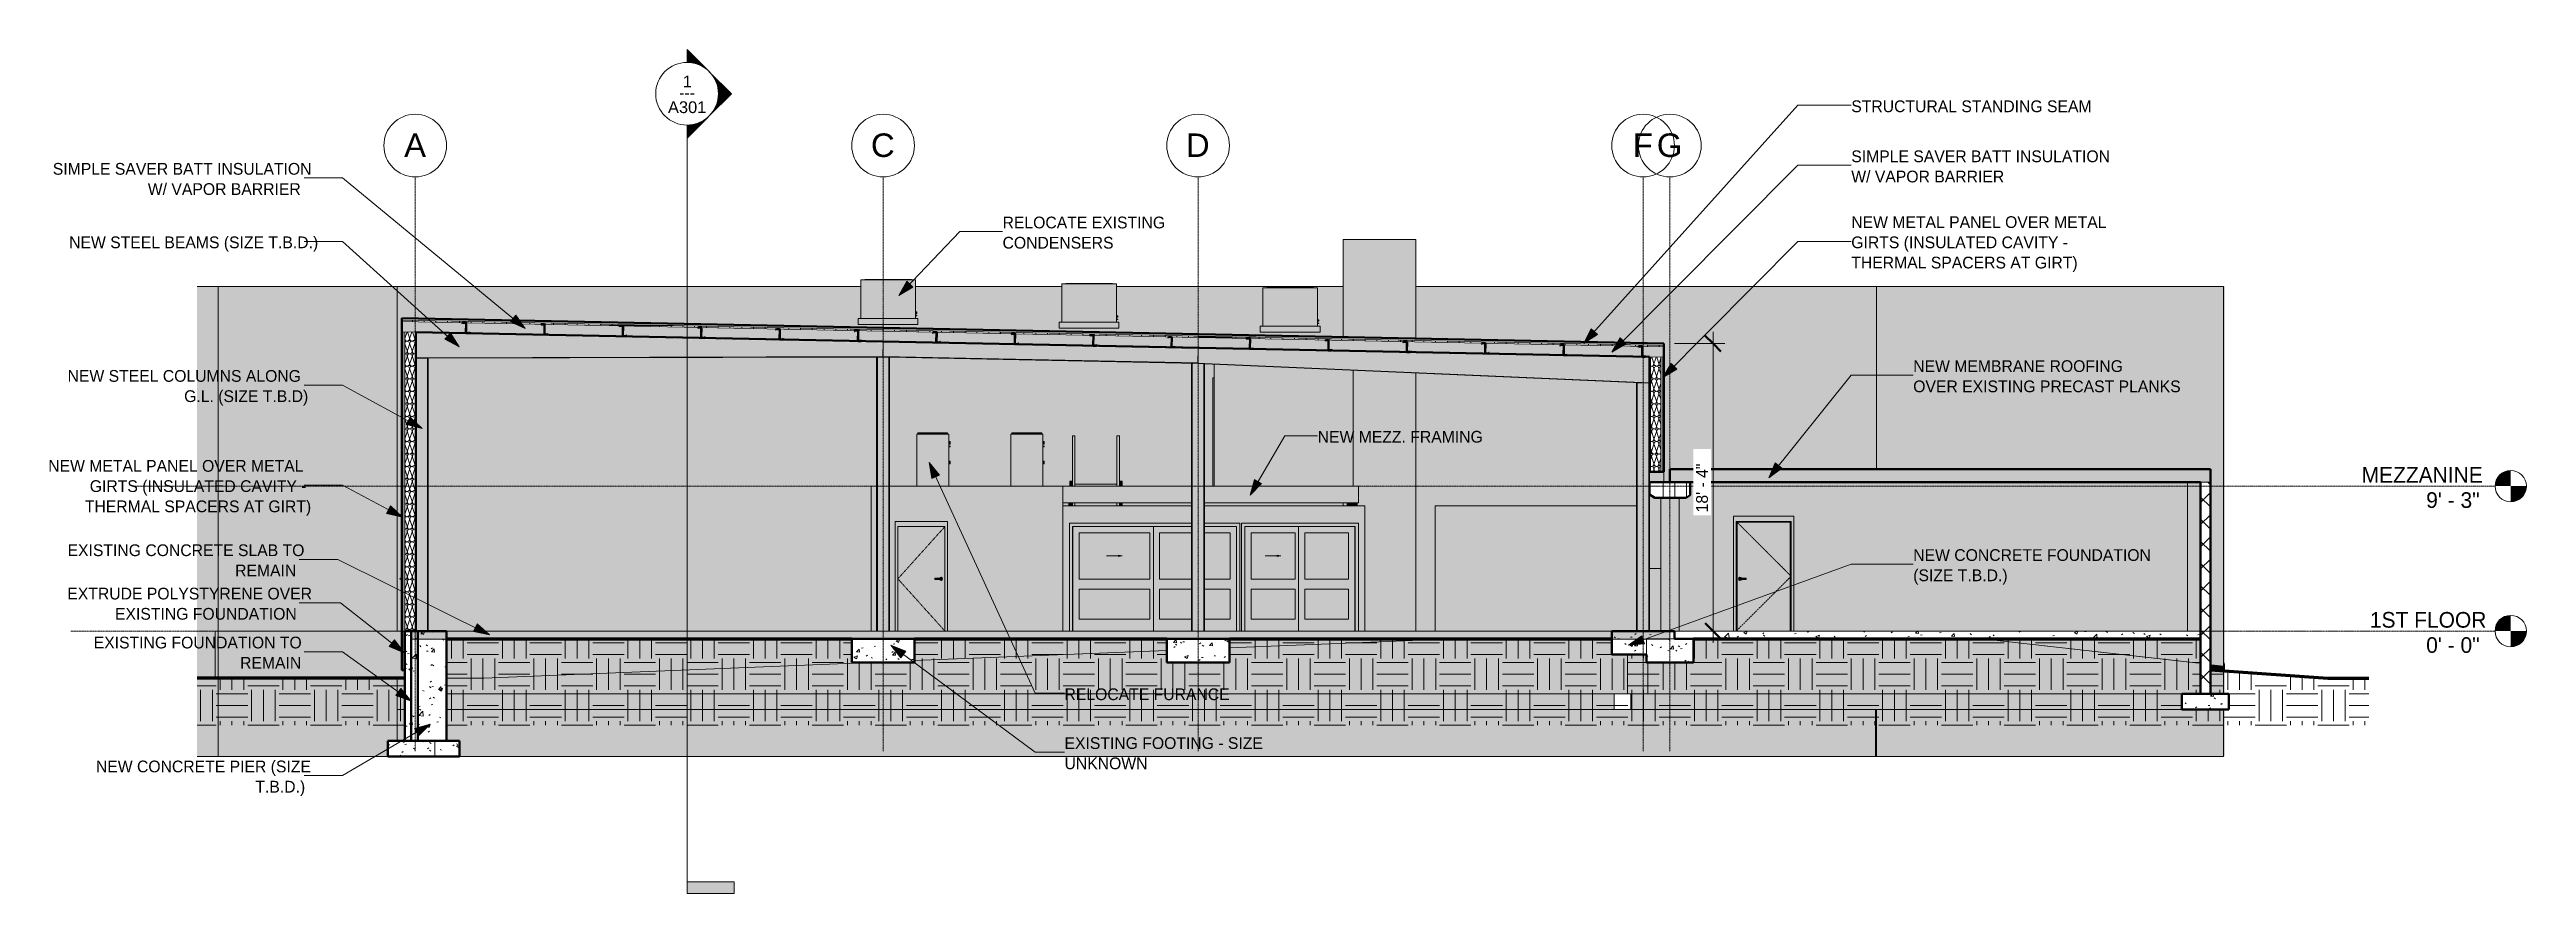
# Model space of a CAD drawing. Header units: inches. Extents: x -12040 to -7983, y -201 to 456.
# Drawn here: x -12040 to -10145, y -201 to 445 of the extents above; entities that cross this region are included whole.
import ezdxf

# ---------------------------------------------------------------- set-up
doc = ezdxf.new("R2010")
doc.units = ezdxf.units.IN
doc.header["$MEASUREMENT"] = 0
for name, pattern in [('Aligning Line 1_8_', [0.25, 0.125, -0.125]), ('Dash 1_16_', [0.125, 0.0625, -0.0625]), ('Grid Line 1_2_', [0.875, 0.5, -0.125, 0.125, -0.125])]:
    doc.linetypes.add(name, pattern=pattern)
for name, color, linetype, lineweight in [('A-ANNO-DIMS', 211, 'Continuous', 9), ('A-ANNO-DIMS-96', 211, 'Continuous', 9), ('A-DETL-GENF-1', 10, 'Continuous', 13), ('A-DETL-GENF-2', 173, 'Continuous', 9), ('A-DOOR', 31, 'Continuous', 13), ('A-DOOR-1', 163, 'Continuous', 13), ('A-DOOR-2', 10, 'Continuous', 13), ('A-DOOR-3', 173, 'Dash 1_16_', 9), ('A-DOOR-4', 173, 'Continuous', 9), ('A-DOOR-5', 31, 'Continuous', 9), ('A-DOOR-6', 31, 'Dash 1_16_', 9), ('A-DOOR-FRAM', 31, 'Continuous', 13), ('A-DOOR-FRAM-1', 10, 'Continuous', 13), ('A-DOOR-FRAM-2', 173, 'Continuous', 9), ('A-DOOR-FRAM-3', 31, 'Continuous', 9), ('A-FLOR', 192, 'Continuous', 13), ('A-FLOR-1', 50, 'Continuous', 13), ('A-FLOR-2', 254, 'Continuous', 13), ('A-FLOR-3', 163, 'Continuous', 13), ('A-FLOR-HRAL', 11, 'Continuous', 9), ('A-FLOR-LEVL', 51, 'Continuous', 9), ('A-FLOR-LEVL-1', 51, 'Grid Line 1_2_', 9), ('A-ROOF', 132, 'Continuous', 13), ('A-ROOF-1', 8, 'Continuous', 13), ('A-ROOF-2', 153, 'Continuous', 50), ('A-ROOF-3', 132, 'Continuous', 50), ('A-ROOF-PATT-1', 132, 'Continuous', 9), ('A-WALL', 113, 'Continuous', 13), ('A-WALL-1', 10, 'Continuous', 13), ('A-WALL-2', 50, 'Continuous', 13), ('A-WALL-3', 163, 'Continuous', 13), ('A-WALL-4', 254, 'Continuous', 13), ('A-WALL-5', 113, 'Continuous', 50), ('A-WALL-6', 153, 'Continuous', 50), ('A-WALL-PATT-1', 10, 'Continuous', 13), ('A-WALL-PATT-2', 7, 'Continuous', 9), ('A-WALL-PATT-3', 111, 'Continuous', 9), ('C-BLDG-PADS-1', 253, 'Continuous', 9), ('C-BLDG-PADS-2', 163, 'Continuous', 13), ('C-TOPO', 7, 'Continuous', 9), ('C-TOPO-1', 7, 'Continuous', 140), ('C-TOPO-2', 253, 'Continuous', 9), ('C-TOPO-3', 155, 'Continuous', 140), ('C-TOPO-4', 9, 'Continuous', 9), ('C-TOPO-5', 173, 'Continuous', 9), ('C-TOPO-6', 50, 'Continuous', 9), ('G-ANNO-SYMB', 111, 'Aligning Line 1_8_', 9), ('G-ANNO-SYMB-1', 111, 'Continuous', 9), ('G-ANNO-TEXT', 231, 'Continuous', 9), ('I-WALL', 2, 'Continuous', 13), ('I-WALL-1', 10, 'Continuous', 13), ('I-WALL-2', 50, 'Continuous', 13), ('I-WALL-3', 163, 'Continuous', 13), ('M-EQPM', 50, 'Continuous', 9), ('S-BEAM', 12, 'Continuous', 13), ('S-BEAM-1', 173, 'Continuous', 9), ('S-BEAM-2', 7, 'Continuous', 9), ('S-BEAM-3', 153, 'Continuous', 50), ('S-BEAM-4', 12, 'Continuous', 9), ('S-BEAM-5', 12, 'Continuous', 50), ('S-COLS', 52, 'Continuous', 13), ('S-COLS-1', 10, 'Continuous', 13), ('S-COLS-2', 173, 'Continuous', 9), ('S-COLS-3', 52, 'Continuous', 9), ('S-FNDN', 32, 'Continuous', 13), ('S-FNDN-1', 50, 'Continuous', 13), ('S-FNDN-2', 153, 'Continuous', 50), ('S-FNDN-3', 253, 'Continuous', 9), ('S-FNDN-4', 163, 'Continuous', 13), ('S-FNDN-5', 254, 'Continuous', 13), ('S-FNDN-6', 32, 'Continuous', 9), ('S-FNDN-7', 32, 'Continuous', 50), ('S-GRID-1', 1, 'Grid Line 1_2_', 9), ('S-GRID-IDEN', 1, 'Continuous', 9), ('S-STRS', 31, 'Continuous', 9)]:
    doc.layers.add(name, color=color, linetype=linetype, lineweight=lineweight)
doc.styles.add('Arial', font='arial.ttf', dxfattribs={"height": 18})
doc.styles.add('Arial_1', font='arial.ttf', dxfattribs={"height": 9})
doc.styles.add('Century Gothic', font='ufonts.com_century-gothic.ttf', dxfattribs={"height": 12})
doc.styles.add('Century Gothic_1', font='ufonts.com_century-gothic.ttf', dxfattribs={"height": 9})
doc.dimstyles.new('OD__1__Tol__', dxfattribs={"dimscale": 12, "dimtxt": 9.397514, "dimasz": 1, "dimexe": 0.75, "dimexo": 0.5, "dimgap": 0.125, "dimtad": 1, "dimdec": 0, "dimzin": 3, "dimdsep": 46, "dimlunit": 4, "dimtxsty": 'Century Gothic_1', "dimblk1": 'OBLIQUE', "dimblk2": 'OBLIQUE', "dimsah": 1, "dimcen": 0.09, "dimdle": 0.75, "dimazin": 0, "dimtfac": 1, "dimtdec": 4, "dimtix": 1, "dimtmove": 0, "dimatfit": 3, "dimfxl": 1, "dimtvp": 1, "dimtfill": 1, "dimfrac": 2, "dimtolj": 1, "dimtzin": 0, "dimarcsym": 2})
pattern_1 = [(0, (-11096.608, 126), (24, 24), [24, -24]), (0, (-11096.608, 135), (24, 24), [24, -24]), (0, (-11096.608, 144), (24, 24), [24, -24]), (90, (-11093.608, 147), (-24, 24), [24, -24]), (90, (-11084.608, 147), (-24, 24), [24, -24]), (90, (-11075.608, 147), (-24, 24), [24, -24])]
pattern_2 = [(50, (-11096.608, 126), (27.5427, -2.4099), [2.88, -31.68]), (355, (-11096.608, 126), (-5.3278, 28.8843), [2.304, -25.344]), (100.451, (-11094.313, 125.8), (22.2153, 26.4739), [2.448, -26.924]), (46.184, (-11096.608, 133.68), (40.9819, -6.3564), [4.32, -47.52]), (96.636, (-11093.193, 133.15), (35.8907, 37.4062), [3.671, -40.386]), (351.184, (-11096.61, 133.68), (35.891, 37.4062), [3.456, -38.016]), (21, (-11092.768, 131.76), (22.92104, -15.4607), [2.88, -31.68]), (326, (-11092.768, 131.76), (9.3435, 27.8457), [2.304, -25.344]), (71.451, (-11090.858, 130.472), (32.2648, 12.3844), [2.448, -26.924]), (37.5, (-11096.608, 126), (0.46686, 12.78271), [1.267, -23.77, 1.267, -24.461, -25.44]), (37.5, (-11096.608, 126), (0.46686, 12.78271), [-50.765, 1.267, -24.173]), (7.5, (-11096.608, 126), (10.1016, 15.1451), [1.267, -13.402, 1.267, -23.194, -9.696]), (7.5, (-11096.608, 126), (10.1016, 15.1451), [-39.13, 1.267, -8.429]), (327.5, (-11105.171, 126), (20.49916, -0.86578), [1.267, -8.333, 1.267, -28.685, -39.744]), (327.5, (-11105.171, 126), (20.49916, -0.86578), [-39.552, 1.267, -38.477]), (317.5, (-11109.011, 126), (22.3948, 3.8443), [1.267, -11.213, 1.267, -18.624, -28.224]), (317.5, (-11109.011, 126), (22.3948, 3.8443), [-32.371, 1.267, -26.957])]
pattern_3 = [(161.57, (-11096.128, 126.48), (-3.8399538, -1.54e-05), [0, -27.322, 3.034, 0]), (18.43, (-11097.088, 126.48), (-3.8399538, 1.54e-05), [0, -27.322, 3.034, 0]), (108.43, (-11096.128, 126.48), (1.919622, -9.6005246), [9.106, -21.25]), (71.57, (-11097.088, 126.48), (1.919622, 9.6005246), [9.106, -21.25])]
pattern_4 = [(0, (-11096.608, 126), (0, 4.798), []), (315, (-11096.608, 126), (4.798427, 0), [6.786, -6.786]), (45, (-11096.608, 126), (4.798427, 0), [6.786, -6.786])]

msp = doc.modelspace()

# ---------------------------------------------------------------- texts
at = {"layer": 'A-FLOR-LEVL', "char_height": 12, "attachment_point": 1, "style": 'Century Gothic'}
for s, insert, width in [('MEZZANINE', (-10271.1, 125.6), 109.989), ('9\' - 3"', (-10221.7, 106.3), 50.904), ('1ST FLOOR', (-10264.8, 14.6), 102.414), ('0\' - 0"', (-10221.7, -4.7), 50.904)]:
    msp.add_mtext(s, dxfattribs=dict(at, insert=insert, width=width))
at = {"layer": 'G-ANNO-SYMB-1', "char_height": 9, "attachment_point": 1}
for s, insert, width, style in [('1', (-11555.7, 425.4), 8.484, 'Arial_1'), ('A301', (-11567, 405.7), 35.754, 'Arial_1'), ('---', (-11558.4, 416.9), 15.453, 'Century Gothic_1')]:
    msp.add_mtext(s, dxfattribs=dict(at, insert=insert, width=width, style=style))
at = {"layer": 'G-ANNO-TEXT', "char_height": 9, "attachment_point": 1, "style": 'Century Gothic_1'}
for s, insert, width in [('STRUCTURAL STANDING SEAM', (-10661.6, 406.4), 219.675), ('SIMPLE SAVER BATT INSULATION', (-10661.6, 368.1), 233.007), ('SIMPLE SAVER BATT INSULATION', (-12037.7, 358.5), 233.007), ('W/ VAPOR BARRIER', (-11965, 343), 144.834), ('W/ VAPOR BARRIER', (-10661.6, 352.6), 144.834), ('RELOCATE EXISTING', (-11311, 317.4), 146.046), ('NEW METAL PANEL OVER METAL', (-10661.6, 317.7), 237.249), ('NEW STEEL BEAMS (SIZE T.B.D.)', (-12025.2, 302.2), 217.857), ('CONDENSERS', (-11311, 301.9), 101.202), ('THERMAL SPACERS AT GIRT)', (-10661.6, 286.7), 203.313), ('GIRTS (INSULATED CAVITY -', (-10661.6, 302.2), 198.768), ('NEW STEEL COLUMNS ALONG', (-12026.4, 199.9), 219.372), ('OVER EXISTING PRECAST PLANKS', (-10614.2, 191.9), 240.279), ('NEW MEMBRANE ROOFING', (-10614.2, 207.4), 202.707), ('G.L. (SIZE T.B.D)', (-11937.2, 184.4), 111.201), ('NEW MEZZ. FRAMING', (-11069.9, 153.3), 156.954), ('NEW METAL PANEL OVER METAL', (-12041.2, 131), 237.249), ('GIRTS (INSULATED CAVITY -', (-12009.4, 115.5), 198.768), ('THERMAL SPACERS AT GIRT)', (-12013.2, 100), 203.313), ('EXISTING CONCRETE SLAB TO', (-12026.4, 66.4), 214.827), ('NEW CONCRETE FOUNDATION', (-10614.2, 62.7), 226.644), ('REMAIN', (-11898.2, 50.9), 59.388), ('(SIZE T.B.D.)', (-10614.2, 47.2), 82.113), ('EXTRUDE POLYSTYRENE OVER', (-12026.6, 33.2), 215.13), ('EXISTING FOUNDATION', (-11990.1, 17.7), 170.892), ('EXISTING FOUNDATION TO', (-12006.4, -4.3), 195.132), ('REMAIN', (-11894.4, -19.8), 59.388), ('RELOCATE FURANCE', (-11263.6, -43.9), 151.803), ('EXISTING FOOTING - SIZE', (-11263.6, -81.3), 180.285), ('NEW CONCRETE PIER (SIZE', (-12004.7, -99.2), 193.011), ('UNKNOWN', (-11263.6, -96.8), 82.416), ('T.B.D.)', (-11882.7, -114.7), 45.147)]:
    msp.add_mtext(s, dxfattribs=dict(at, insert=insert, width=width))
at = {"layer": 'S-GRID-IDEN', "char_height": 18, "attachment_point": 1, "style": 'Arial'}
for s, insert, width in [('A', (-11768.9, 381.1), 20.301), ('C', (-11411.7, 381.1), 22.119), ('D', (-11170.7, 381.1), 22.119), ('F', (-10828.8, 381.1), 18.786), ('G', (-10810.4, 381.1), 23.937)]:
    msp.add_mtext(s, dxfattribs=dict(at, insert=insert, width=width))

# ---------------------------------------------------------------- blocks, each defined once
blk = doc.blocks.new('Conc Beam - Conc Beam-1196117-BUILDING SECTION - NORTH_SOUTH - LOOKING EAST')
at = {"layer": 'S-BEAM-2'}
h = blk.add_hatch(dxfattribs=at)
h.set_pattern_fill('FP_1', color=256, style=0, pattern_type=2)
h.set_pattern_definition(pattern_1)
h.paths.add_polyline_path([(-10787.9, 102), (-10784.9, 104), (-10784.9, 114), (-10815.9, 114), (-10815.9, 104.7), (-10811.9, 102), (-10810.9, 102)], flags=0)
at = {"layer": 'S-BEAM-3'}
for p, q in [((-10784.9, 114), (-10815.9, 114)), ((-10815.9, 114), (-10815.9, 104.7)), ((-10784.9, 104), (-10784.9, 114)), ((-10815.9, 104.7), (-10811.9, 102)), ((-10811.9, 102), (-10787.9, 102)), ((-10787.9, 102), (-10784.9, 104))]:
    blk.add_line(p, q, dxfattribs=at)
blk = doc.blocks.new('Door-Passage-Single-Flush - 42_ x 84_-1370569-BUILDING SECTION - NORTH_SOUTH - LOOKING EAST')
at = {"layer": 'A-DOOR-2'}
h = blk.add_hatch(color=256, dxfattribs=at)
h.paths.add_polyline_path([(-10749, 0), (-10708.3, 0), (-10708.3, 83.4), (-10749, 83.4), (-10749, 1.3)], flags=0)
h.paths.add_polyline_path([(-10746.8, 38.8), (-10747.1, 38.9), (-10747.4, 39), (-10747.6, 39.2), (-10747.8, 39.4), (-10747.9, 39.7), (-10748, 40), (-10747.9, 40.3), (-10747.8, 40.6), (-10747.6, 40.8), (-10747.4, 41), (-10747.1, 41.1), (-10746.8, 41.2), (-10746.5, 41.1), (-10746.2, 41), (-10746, 40.8), (-10745.8, 40.6), (-10745.6, 40.4), (-10742, 40.4), (-10742, 39.6), (-10745.7, 39.6), (-10745.8, 39.4), (-10746, 39.1), (-10746.2, 39), (-10746.5, 38.9)], flags=0)
h = blk.add_hatch(color=256, dxfattribs=at)
h.paths.add_polyline_path([(-10746.8, 38.8), (-10746.5, 38.9), (-10746.2, 39), (-10746, 39.2), (-10745.8, 39.4), (-10745.7, 39.6), (-10746.1, 39.6), (-10746.5, 40), (-10746.1, 40.4), (-10745.7, 40.4), (-10745.8, 40.6), (-10746, 40.9), (-10746.2, 41), (-10746.6, 41.2), (-10746.8, 41.2), (-10747.1, 41.1), (-10747.4, 41), (-10747.6, 40.8), (-10747.8, 40.6), (-10747.9, 40.3), (-10748, 40), (-10747.9, 39.7), (-10747.8, 39.4), (-10747.6, 39.2), (-10747.4, 39), (-10747.1, 38.9)], flags=0)
h.paths.add_polyline_path([(-10746.1, 39.6), (-10746.4, 39.6), (-10746.8, 39.6), (-10747, 39.7), (-10747, 39.8), (-10747, 40.2), (-10746.9, 40.4), (-10746.7, 40.4), (-10746.4, 40.3), (-10746.2, 40.3), (-10746.5, 40), (-10746.1, 39.6)], flags=0)
h.paths.add_polyline_path([(-10746.1, 39.8), (-10746.1, 40.1), (-10746.2, 40), (-10746.1, 39.9)], flags=0)
h = blk.add_hatch(color=256, dxfattribs=at)
h.paths.add_polyline_path([(-10746.7, 39.6), (-10746.4, 39.7), (-10746.2, 39.7), (-10746.5, 40), (-10747.1, 40), (-10747, 39.7), (-10746.9, 39.6), (-10746.7, 39.6)], flags=0)
h.paths.add_polyline_path([(-10746.1, 39.6), (-10746.1, 39.9), (-10746.2, 40), (-10746.5, 40), (-10746.1, 39.7)], flags=0)
h = blk.add_hatch(color=256, dxfattribs=at)
h.paths.add_polyline_path([(-10746.4, 40), (-10746.2, 40), (-10746.1, 40.3), (-10746.1, 40.3), (-10746.5, 40), (-10746.4, 40)], flags=0)
h.paths.add_polyline_path([(-10746.9, 40), (-10746.5, 40), (-10746.2, 40.4), (-10746.4, 40.4), (-10746.8, 40.4), (-10747, 40.3), (-10747, 40.2), (-10747, 40), (-10747, 40)], flags=0)
for points in [[(-10746.1, 40), (-10742, 40), (-10742, 40.4), (-10746.1, 40.4), (-10746.1, 40.1)], [(-10742, 39.6), (-10742, 40), (-10746.1, 40), (-10746.1, 39.6), (-10742.8, 39.6)]]:
    blk.add_hatch(color=256, dxfattribs=at).paths.add_polyline_path(points, flags=0)
at = {"layer": 'A-DOOR-FRAM-1'}
for points in [[(-10751.6, 0), (-10749.6, 0), (-10749.6, 84), (-10707.6, 84), (-10707.6, 0), (-10705.6, 0), (-10705.6, 88), (-10751.6, 88), (-10751.6, 6.2)], [(-10708.3, 0), (-10707.6, 0), (-10707.6, 84), (-10749.6, 84), (-10749.6, 0), (-10749, 0), (-10749, 83.4), (-10708.3, 83.4), (-10708.3, 6.2)]]:
    blk.add_hatch(color=256, dxfattribs=at).paths.add_polyline_path(points, flags=0)
at = {"layer": 'A-DOOR-3'}
for p, q in [((-10749.6, 84), (-10707.6, 42)), ((-10707.6, 42), (-10749.6, 0))]:
    blk.add_line(p, q, dxfattribs=at)
at = {"layer": 'A-DOOR-4'}
for p, q in [((-10742, 40.4), (-10746.1, 40.4)), ((-10746.1, 39.6), (-10742, 39.6)), ((-10742, 40.4), (-10742, 40)), ((-10742, 40), (-10742, 39.6))]:
    blk.add_line(p, q, dxfattribs=at)
at = {"layer": 'A-DOOR-4', "flags": 128}
for points in [[(-10746.1, 40.4), (-10746.1, 40.4), (-10746.1, 40.4), (-10746.2, 40.4), (-10746.2, 40.4), (-10746.2, 40.4), (-10746.2, 40.4), (-10746.3, 40.4), (-10746.3, 40.4), (-10746.3, 40.4), (-10746.3, 40.4), (-10746.4, 40.4), (-10746.4, 40.4), (-10746.4, 40.4), (-10746.4, 40.4), (-10746.4, 40.4), (-10746.5, 40.4), (-10746.5, 40.4), (-10746.5, 40.4), (-10746.5, 40.4), (-10746.5, 40.4), (-10746.5, 40.4), (-10746.6, 40.4), (-10746.6, 40.4), (-10746.6, 40.4), (-10746.6, 40.4), (-10746.6, 40.4), (-10746.6, 40.4), (-10746.6, 40.4), (-10746.6, 40.4), (-10746.7, 40.4), (-10746.7, 40.4), (-10746.7, 40.4), (-10746.7, 40.4), (-10746.7, 40.4), (-10746.7, 40.4), (-10746.7, 40.4), (-10746.7, 40.4), (-10746.7, 40.4), (-10746.7, 40.4)], [(-10746.7, 39.6), (-10746.7, 39.6), (-10746.7, 39.6), (-10746.7, 39.6), (-10746.7, 39.6), (-10746.7, 39.6), (-10746.7, 39.6), (-10746.7, 39.6), (-10746.7, 39.6), (-10746.7, 39.6), (-10746.6, 39.6), (-10746.6, 39.6), (-10746.6, 39.6), (-10746.6, 39.6), (-10746.6, 39.6), (-10746.6, 39.6), (-10746.6, 39.6), (-10746.6, 39.6), (-10746.5, 39.6), (-10746.5, 39.6), (-10746.5, 39.6), (-10746.5, 39.6), (-10746.5, 39.6), (-10746.5, 39.6), (-10746.4, 39.6), (-10746.4, 39.6), (-10746.4, 39.6), (-10746.4, 39.6), (-10746.4, 39.6), (-10746.3, 39.6), (-10746.3, 39.6), (-10746.3, 39.6), (-10746.3, 39.6), (-10746.2, 39.6), (-10746.2, 39.6), (-10746.2, 39.6), (-10746.2, 39.6), (-10746.2, 39.6), (-10746.1, 39.6), (-10746.1, 39.6), (-10746.1, 39.6)]]:
    blk.add_lwpolyline(points, dxfattribs=at)
at = {"layer": 'A-DOOR-4'}
for centre, radius, start, end in [((-10746.8, 40), 1.18, 19.6343, 180), ((-10746.8, 40), 1.18, 180, 340.4367), ((-10746.7, 40), 0.394, 150, 180), ((-10746.7, 40), 0.394, 180, 210), ((-10746.7, 40), 0.394, 90, 105), ((-10746.7, 40), 0.394, 255, 270)]:
    blk.add_arc(centre, radius, start, end, dxfattribs=at)
at = {"layer": 'A-DOOR-FRAM-2'}
for p, q in [((-10749.6, 84), (-10707.6, 84)), ((-10749.6, 0), (-10749.6, 84)), ((-10749, 83.4), (-10708.3, 83.4)), ((-10749, 0), (-10749, 83.4)), ((-10708.3, 83.4), (-10708.3, 0)), ((-10707.6, 84), (-10707.6, 0))]:
    blk.add_line(p, q, dxfattribs=at)
blk = doc.blocks.new('Door-Interior-Double-Sliding-2_Panel-Wood - 125_ x 80_-1239573-BUILDING SECTION - NORTH_SOUTH - LOOKING EAST')
at = {"layer": 'A-DETL-GENF-1'}
blk.add_hatch(color=256, dxfattribs=at).paths.add_polyline_path([(-11222.4, 57), (-11219.4, 57.5), (-11222.4, 58.1)], flags=0)
at = {"layer": 'A-DOOR-2'}
h = blk.add_hatch(color=256, dxfattribs=at)
h.paths.add_polyline_path([(-11257.4, 0), (-11257.4, 80.2), (-11166.4, 80.2), (-11166.4, 82.7), (-11259.9, 82.7), (-11259.9, 0)], flags=0)
h.paths.add_polyline_path([(-11129.4, 0), (-11129.4, 82.7), (-11156.4, 82.7), (-11156.4, 80.2), (-11131.9, 80.2), (-11131.9, 0)], flags=0)
h = blk.add_hatch(color=256, dxfattribs=at)
h.paths.add_polyline_path([(-11257.1, 0), (-11195.6, 0), (-11195.6, 80), (-11257.1, 80), (-11257.1, 6.2)], flags=0)
h.paths.add_polyline_path([(-11252.4, 9.1), (-11252.4, 32.2), (-11198.4, 32.2), (-11198.4, 9.1), (-11252.3, 9.1)], flags=0)
h.paths.add_polyline_path([(-11252.3, 39.7), (-11252.4, 39.7), (-11252.4, 75.3), (-11198.4, 75.3), (-11198.4, 39.7), (-11239.3, 39.7)], flags=0)
h = blk.add_hatch(color=256, dxfattribs=at)
h.paths.add_polyline_path([(-11195.6, 0), (-11166.4, 0), (-11166.4, 9.1), (-11190.9, 9.1), (-11190.9, 32.2), (-11166.4, 32.2), (-11166.4, 39.7), (-11190.9, 39.7), (-11190.9, 75.3), (-11166.4, 75.3), (-11166.4, 80), (-11195.6, 80), (-11195.6, 6.2)], flags=0)
h.paths.add_polyline_path([(-11132.1, 0), (-11132.1, 80), (-11156.4, 80), (-11156.4, 75.3), (-11136.9, 75.3), (-11136.9, 39.7), (-11156.4, 39.7), (-11156.4, 32.2), (-11136.9, 32.2), (-11136.9, 9.1), (-11156.4, 9.1), (-11156.4, 0), (-11148.4, 0)], flags=0)
h = blk.add_hatch(color=256, dxfattribs=at)
h.paths.add_polyline_path([(-11252.4, 9.1), (-11198.4, 9.1), (-11198.4, 32.2), (-11252.4, 32.2), (-11252.4, 14.2)], flags=0)
h.paths.add_polyline_path([(-11252.4, 39.7), (-11198.4, 39.7), (-11198.4, 75.3), (-11252.4, 75.3), (-11252.4, 46.2)], flags=0)
h.paths.add_polyline_path([(-11222.4, 57), (-11222.4, 58.1), (-11219.4, 57.5)], flags=0)
h = blk.add_hatch(color=256, dxfattribs=at)
h.paths.add_polyline_path([(-11187.3, 9.1), (-11166.4, 9.1), (-11166.4, 32.2), (-11190.9, 32.2), (-11190.9, 9.1)], flags=0)
h.paths.add_polyline_path([(-11156.4, 9.1), (-11136.9, 9.1), (-11136.9, 32.2), (-11156.4, 32.2), (-11156.4, 23.9)], flags=0)
h.paths.add_polyline_path([(-11189.8, 39.7), (-11166.4, 39.7), (-11166.4, 75.3), (-11190.9, 75.3), (-11190.9, 39.7)], flags=0)
h.paths.add_polyline_path([(-11156.4, 39.7), (-11136.9, 39.7), (-11136.9, 75.3), (-11156.4, 75.3), (-11156.4, 52.6)], flags=0)
at = {"layer": 'A-DOOR-FRAM-1'}
h = blk.add_hatch(color=256, dxfattribs=at)
h.paths.add_polyline_path([(-11257.1, 0), (-11257.1, 80), (-11166.4, 80), (-11166.4, 80.2), (-11257.4, 80.2), (-11257.4, 0)], flags=0)
h.paths.add_polyline_path([(-11131.9, 0), (-11131.9, 80.2), (-11156.4, 80.2), (-11156.4, 80), (-11132.1, 80), (-11132.1, 0)], flags=0)
at = {"layer": 'A-DETL-GENF-2'}
for p, q in [((-11231.4, 57.5), (-11219.4, 57.5)), ((-11222.4, 58.1), (-11219.4, 57.5)), ((-11222.4, 57), (-11222.4, 58.1)), ((-11219.4, 57.5), (-11222.4, 57))]:
    blk.add_line(p, q, dxfattribs=at)
at = {"layer": 'A-DOOR-4'}
for p, q in [((-11259.9, 82.7), (-11259.9, 0)), ((-11166.4, 82.7), (-11259.9, 82.7)), ((-11257.4, 80.2), (-11257.4, 0)), ((-11257.4, 80.2), (-11166.4, 80.2)), ((-11166.4, 80), (-11195.6, 80)), ((-11195.6, 80), (-11195.6, 0)), ((-11129.4, 82.7), (-11156.4, 82.7)), ((-11156.4, 80.2), (-11131.9, 80.2)), ((-11132.1, 80), (-11156.4, 80)), ((-11132.1, 0), (-11132.1, 80)), ((-11131.9, 80.2), (-11131.9, 0)), ((-11129.4, 0), (-11129.4, 82.7)), ((-11252.4, 39.7), (-11252.4, 75.3)), ((-11252.4, 75.3), (-11198.4, 75.3)), ((-11198.4, 75.3), (-11198.4, 39.7)), ((-11190.9, 39.7), (-11190.9, 75.3)), ((-11190.9, 75.3), (-11166.4, 75.3)), ((-11156.4, 75.3), (-11136.9, 75.3)), ((-11136.9, 75.3), (-11136.9, 39.7)), ((-11198.4, 39.7), (-11252.4, 39.7)), ((-11166.4, 39.7), (-11190.9, 39.7)), ((-11136.9, 39.7), (-11156.4, 39.7)), ((-11252.4, 9.1), (-11252.4, 32.2)), ((-11252.4, 32.2), (-11198.4, 32.2)), ((-11198.4, 32.2), (-11198.4, 9.1)), ((-11190.9, 9.1), (-11190.9, 32.2)), ((-11190.9, 32.2), (-11166.4, 32.2)), ((-11156.4, 32.2), (-11136.9, 32.2)), ((-11136.9, 32.2), (-11136.9, 9.1)), ((-11198.4, 9.1), (-11252.4, 9.1)), ((-11166.4, 9.1), (-11190.9, 9.1)), ((-11136.9, 9.1), (-11156.4, 9.1)), ((-11257.4, 0), (-11259.9, 0)), ((-11257.1, 0), (-11195.6, 0)), ((-11195.6, 0), (-11166.4, 0)), ((-11156.4, 0), (-11132.1, 0)), ((-11131.9, 0), (-11129.4, 0))]:
    blk.add_line(p, q, dxfattribs=at)
at = {"layer": 'A-DOOR-FRAM-2'}
for p, q in [((-11257.1, 80), (-11257.1, 0)), ((-11257.1, 80), (-11166.4, 80)), ((-11156.4, 80), (-11132.1, 80)), ((-11132.1, 80), (-11132.1, 0)), ((-11257.1, 0), (-11257.4, 0)), ((-11132.1, 0), (-11131.9, 0))]:
    blk.add_line(p, q, dxfattribs=at)
blk = doc.blocks.new('Door-Interior-Double-Sliding-2_Panel-Wood - 84_ x 80_-1239550-BUILDING SECTION - NORTH_SOUTH - LOOKING EAST')
at = {"layer": 'A-DETL-GENF-1'}
blk.add_hatch(color=256, dxfattribs=at).paths.add_polyline_path([(-11101, 57), (-11098, 57.5), (-11101, 58.1)], flags=0)
at = {"layer": 'A-DOOR-2'}
blk.add_hatch(color=256, dxfattribs=at).paths.add_polyline_path([(-11125.7, 0), (-11125.7, 80.2), (-11041.2, 80.2), (-11041.2, 0), (-11038.7, 0), (-11038.7, 82.7), (-11128.2, 82.7), (-11128.2, 0)], flags=0)
h = blk.add_hatch(color=256, dxfattribs=at)
h.paths.add_polyline_path([(-11125.5, 0), (-11084.5, 0), (-11084.5, 80), (-11125.5, 80), (-11125.5, 6.2)], flags=0)
h.paths.add_polyline_path([(-11120.7, 9.1), (-11120.7, 32.2), (-11087.2, 32.2), (-11087.2, 9.1), (-11096.5, 9.1)], flags=0)
h.paths.add_polyline_path([(-11120.7, 39.7), (-11120.7, 75.3), (-11087.2, 75.3), (-11087.2, 39.7), (-11096.5, 39.7)], flags=0)
h = blk.add_hatch(color=256, dxfattribs=at)
h.paths.add_polyline_path([(-11084.5, 0), (-11041.5, 0), (-11041.5, 80), (-11084.5, 80), (-11084.5, 6.2)], flags=0)
h.paths.add_polyline_path([(-11079.7, 9.1), (-11079.7, 32.2), (-11046.2, 32.2), (-11046.2, 9.1)], flags=0)
h.paths.add_polyline_path([(-11079.7, 39.7), (-11079.7, 75.3), (-11046.2, 75.3), (-11046.2, 39.7)], flags=0)
h = blk.add_hatch(color=256, dxfattribs=at)
h.paths.add_polyline_path([(-11117.1, 9.1), (-11087.2, 9.1), (-11087.2, 32.2), (-11120.7, 32.2), (-11120.7, 9.1)], flags=0)
h.paths.add_polyline_path([(-11120.7, 39.7), (-11087.2, 39.7), (-11087.2, 75.3), (-11120.7, 75.3), (-11120.7, 70.2)], flags=0)
h.paths.add_polyline_path([(-11101, 57), (-11101, 58.1), (-11098, 57.5)], flags=0)
h = blk.add_hatch(color=256, dxfattribs=at)
h.paths.add_polyline_path([(-11046.2, 9.1), (-11046.2, 32.2), (-11079.7, 32.2), (-11079.7, 9.1), (-11049.8, 9.1)], flags=0)
h.paths.add_polyline_path([(-11078.6, 39.7), (-11046.2, 39.7), (-11046.2, 75.3), (-11079.7, 75.3), (-11079.7, 39.7)], flags=0)
at = {"layer": 'A-DOOR-FRAM-1'}
blk.add_hatch(color=256, dxfattribs=at).paths.add_polyline_path([(-11125.5, 0), (-11125.5, 80), (-11041.5, 80), (-11041.5, 0), (-11041.2, 0), (-11041.2, 80.2), (-11125.7, 80.2), (-11125.7, 0)], flags=0)
at = {"layer": 'A-DETL-GENF-2'}
for p, q in [((-11110, 57.5), (-11098, 57.5)), ((-11101, 58.1), (-11098, 57.5)), ((-11101, 57), (-11101, 58.1)), ((-11098, 57.5), (-11101, 57))]:
    blk.add_line(p, q, dxfattribs=at)
at = {"layer": 'A-DOOR-4'}
for p, q in [((-11128.2, 82.7), (-11128.2, 0)), ((-11038.7, 82.7), (-11128.2, 82.7)), ((-11125.7, 80.2), (-11125.7, 0)), ((-11125.7, 80.2), (-11041.2, 80.2)), ((-11041.5, 80), (-11084.5, 80)), ((-11084.5, 80), (-11084.5, 0)), ((-11041.5, 0), (-11041.5, 80)), ((-11041.2, 80.2), (-11041.2, 0)), ((-11038.7, 0), (-11038.7, 82.7)), ((-11120.7, 39.7), (-11120.7, 75.3)), ((-11120.7, 75.3), (-11087.2, 75.3)), ((-11087.2, 75.3), (-11087.2, 39.7)), ((-11079.7, 39.7), (-11079.7, 75.3)), ((-11079.7, 75.3), (-11046.2, 75.3)), ((-11046.2, 75.3), (-11046.2, 39.7)), ((-11087.2, 39.7), (-11120.7, 39.7)), ((-11046.2, 39.7), (-11079.7, 39.7)), ((-11120.7, 9.1), (-11120.7, 32.2)), ((-11120.7, 32.2), (-11087.2, 32.2)), ((-11087.2, 32.2), (-11087.2, 9.1)), ((-11079.7, 9.1), (-11079.7, 32.2)), ((-11079.7, 32.2), (-11046.2, 32.2)), ((-11046.2, 32.2), (-11046.2, 9.1)), ((-11087.2, 9.1), (-11120.7, 9.1)), ((-11046.2, 9.1), (-11079.7, 9.1)), ((-11125.7, 0), (-11128.2, 0)), ((-11125.5, 0), (-11084.5, 0)), ((-11084.5, 0), (-11041.5, 0)), ((-11041.2, 0), (-11038.7, 0))]:
    blk.add_line(p, q, dxfattribs=at)
at = {"layer": 'A-DOOR-FRAM-2'}
for p, q in [((-11125.5, 80), (-11125.5, 0)), ((-11125.5, 80), (-11041.5, 80)), ((-11041.5, 80), (-11041.5, 0)), ((-11125.5, 0), (-11125.7, 0)), ((-11041.5, 0), (-11041.2, 0))]:
    blk.add_line(p, q, dxfattribs=at)
blk = doc.blocks.new('Single-Flush - 30_ x 80_-1225038-BUILDING SECTION - NORTH_SOUTH - LOOKING EAST')
at = {"layer": 'A-DOOR-FRAM-1'}
blk.add_hatch(color=256, dxfattribs=at).paths.add_polyline_path([(-11149.1, 111), (-11149.1, 194), (-11150.1, 194), (-11150.1, 111)], flags=0)
at = {"layer": 'A-DOOR-FRAM-2'}
for p, q in [((-11150.1, 111), (-11150.1, 194)), ((-11150.1, 194), (-11149.1, 194))]:
    blk.add_line(p, q, dxfattribs=at)
blk = doc.blocks.new('Walls 1 - Walls 1-1277454-BUILDING SECTION - NORTH_SOUTH - LOOKING EAST')
at = {"layer": 'A-WALL-1'}
h = blk.add_hatch(color=256, dxfattribs=at)
h.paths.add_polyline_path([(-11927.3, -96), (-11911.2, -96), (-11911.2, -72), (-11927.3, -72)], flags=0)
h.paths.add_polyline_path([(-11927.3, -36), (-11911.2, -36), (-11911.2, 264), (-11927.3, 264), (-11927.3, 70.2)], flags=0)
h = blk.add_hatch(color=256, dxfattribs=at)
h.paths.add_polyline_path([(-11911.2, -96), (-11781.4, -96), (-11781.4, -84), (-11774.1, -84), (-11774.1, -72), (-11911.2, -72)], flags=0)
h.paths.add_polyline_path([(-11823.5, 0), (-11774.1, 0), (-11774.1, 264), (-11911.2, 264), (-11911.2, 0)], flags=0)
h = blk.add_hatch(color=256, dxfattribs=at)
h.paths.add_polyline_path([(-10643, -96), (-10642.4, -96), (-10642.4, -72), (-10643, -72)], flags=0)
h.paths.add_polyline_path([(-10643, 124), (-10642.4, 124), (-10642.4, 264), (-10643, 264)], flags=0)
h = blk.add_hatch(color=256, dxfattribs=at)
h.paths.add_polyline_path([(-10642.4, -96), (-10376.9, -96), (-10376.9, -72), (-10642.4, -72)], flags=0)
h.paths.add_polyline_path([(-10376.9, -26.6), (-10376.9, 264), (-10642.4, 264), (-10642.4, 124), (-10386.8, 124), (-10386.8, -25.5), (-10385.3, -25.7)], flags=0)
h = blk.add_hatch(color=256, dxfattribs=at)
h.paths.add_polyline_path([(-10376.9, -96), (-10375.7, -96), (-10375.7, -72), (-10376.9, -72)], flags=0)
h.paths.add_polyline_path([(-10376.9, -26.6), (-10375.7, -23.7), (-10375.7, 264), (-10376.9, 264), (-10376.9, -25.7)], flags=0)
for points in [[(-11911.2, -72), (-11911.2, -36), (-11927.3, -36), (-11927.3, -72)], [(-11797.1, -72), (-11774.1, -72), (-11774.1, -36), (-11911.2, -36), (-11911.2, -72)], [(-10376.9, -30.4), (-10376.9, -26.6), (-10386.8, -25.5), (-10386.8, -29.7), (-10380.9, -30.1)], [(-10376.9, -31), (-10376.9, -30.4), (-10386.8, -29.7), (-10386.8, -30.3)], [(-10375.7, -30.5), (-10375.7, -23.7), (-10376.9, -26.6), (-10376.9, -30.4), (-10376.4, -30.4)], [(-10375.7, -31), (-10375.7, -30.5), (-10376.9, -30.4), (-10376.9, -31), (-10376.4, -31)], [(-10643, -72), (-10642.4, -72), (-10642.4, -60), (-10643, -60)]]:
    blk.add_hatch(color=256, dxfattribs=at).paths.add_polyline_path(points, flags=0)
h = blk.add_hatch(color=256, dxfattribs=at)
h.paths.add_polyline_path([(-10444.6, -72), (-10376.9, -72), (-10376.9, -60), (-10642.4, -60), (-10642.4, -72), (-10473.4, -72)], flags=0)
h.paths.add_polyline_path([(-10376.9, -48), (-10376.9, -31), (-10386.8, -30.3), (-10386.8, -48)], flags=0)
h = blk.add_hatch(color=256, dxfattribs=at)
h.paths.add_polyline_path([(-10376.9, -72), (-10375.7, -72), (-10375.7, -60), (-10376.9, -60)], flags=0)
h.paths.add_polyline_path([(-10376.9, -48), (-10375.7, -48), (-10375.7, -31), (-10376.9, -31), (-10376.9, -36)], flags=0)
h = blk.add_hatch(color=256, dxfattribs=at)
h.paths.add_polyline_path([(-11736.5, -72), (-10643, -72), (-10643, -60), (-11736.5, -60), (-11736.5, -67.8)], flags=0)
h.paths.add_polyline_path([(-11774.1, -72), (-11768.4, -72), (-11768.4, -60), (-11774.1, -60), (-11774.1, -60.5)], flags=0)
h = blk.add_hatch(color=256, dxfattribs=at)
h.paths.add_polyline_path([(-11726.5, -96), (-10643, -96), (-10643, -72), (-11736.5, -72), (-11736.5, -84), (-11726.5, -84)], flags=0)
h.paths.add_polyline_path([(-11768.4, -84), (-11768.4, -72), (-11774.1, -72), (-11774.1, -84)], flags=0)
blk.add_line((-10376.9, -31), (-10376.9, -30.4), dxfattribs=at)
at = {"layer": 'A-WALL-3'}
for p, q in [((-11927.3, 264), (-11911.2, 264)), ((-11911.2, 264), (-11774.1, 264)), ((-11911.2, 264), (-11911.2, -36)), ((-11774.1, 0), (-11774.1, 264)), ((-10643, 264), (-10642.4, 264)), ((-10642.4, 264), (-10376.9, 264)), ((-10642.4, 124), (-10642.4, 264)), ((-10376.9, -26.6), (-10376.9, 264)), ((-11911.2, -72), (-11911.2, -96)), ((-11774.1, -84), (-11774.1, -72)), ((-10643, -96), (-10643, -72)), ((-10642.4, -96), (-10642.4, -72)), ((-10376.9, -96), (-10376.9, -72)), ((-11911.2, -96), (-11927.3, -96)), ((-11781.4, -96), (-11911.2, -96)), ((-10643, -96), (-11726.5, -96)), ((-10642.4, -96), (-10643, -96)), ((-10376.9, -96), (-10642.4, -96))]:
    blk.add_line(p, q, dxfattribs=at)
at = {"layer": 'A-WALL-4'}
for p, q in [((-11911.2, -36), (-11911.2, -72)), ((-11774.1, -48), (-11774.1, -36)), ((-10376.9, -26.9), (-10376.9, -26.6)), ((-10376.9, -30.4), (-10376.9, -26.9)), ((-10376.9, -48), (-10376.9, -31)), ((-11774.1, -72), (-11774.1, -60)), ((-10643, -72), (-10643, -60)), ((-10642.4, -72), (-10642.4, -60)), ((-10376.9, -72), (-10376.9, -60))]:
    blk.add_line(p, q, dxfattribs=at)
blk = doc.blocks.new('Z-Girder - Z-Girder-1383074-BUILDING SECTION - NORTH_SOUTH - LOOKING EAST')
at = {"layer": 'S-BEAM-4'}
h = blk.add_hatch(color=256, dxfattribs=at)
h.paths.add_polyline_path([(-11721.5, 228.2), (-11721.5, 228.3), (-11721.6, 228.4), (-11721.6, 228.2)], flags=0)
h.paths.add_polyline_path([(-11719.1, 228.1), (-11718.6, 228.7), (-11718.7, 228.8), (-11719.1, 228.2), (-11721.4, 228.3), (-11721.5, 228.2), (-11719.6, 228.1)], flags=0)
h.paths.add_polyline_path([(-11721.4, 236.1), (-11721.5, 236.2), (-11723.9, 236.2), (-11724.4, 235.7), (-11724.3, 235.6), (-11723.9, 236.1), (-11721.5, 236.1)], flags=0)
h.paths.add_polyline_path([(-11721.4, 236), (-11721.4, 236.1), (-11721.5, 236.1)], flags=0)
h.paths.add_polyline_path([(-11721.6, 228.4), (-11721.5, 228.4), (-11721.4, 236), (-11721.5, 236), (-11721.6, 230.2)], flags=0)
at = {"layer": 'S-BEAM-5'}
for p, q in [((-11723.9, 236.2), (-11724.4, 235.7)), ((-11724.4, 235.7), (-11724.3, 235.6)), ((-11724.3, 235.6), (-11723.9, 236.1)), ((-11721.5, 236.2), (-11723.9, 236.2)), ((-11723.9, 236.1), (-11721.5, 236.1)), ((-11721.5, 236), (-11721.6, 228.4)), ((-11721.5, 228.4), (-11721.4, 236)), ((-11721.5, 228.2), (-11719.1, 228.1)), ((-11719.1, 228.2), (-11721.4, 228.3)), ((-11718.7, 228.8), (-11719.1, 228.2)), ((-11719.1, 228.1), (-11718.6, 228.7)), ((-11718.6, 228.7), (-11718.7, 228.8))]:
    blk.add_line(p, q, dxfattribs=at)
for centre, radius, start, end in [((-11721.4, 228.4), 0.188, 184.4483, 262.9101), ((-11721.5, 236), 0.187, 358.8458, 88.8458), ((-11721.5, 236), 0.0782, 358.8458, 86.7231), ((-11721.4, 228.4), 0.0782, 178.8458, 265.8034)]:
    blk.add_arc(centre, radius, start, end, dxfattribs=at)
blk = doc.blocks.new('Z-Girder - Z-Girder-1383075-BUILDING SECTION - NORTH_SOUTH - LOOKING EAST')
at = {"layer": 'S-BEAM-4'}
h = blk.add_hatch(color=256, dxfattribs=at)
h.paths.add_polyline_path([(-11421.5, 222.1), (-11421.5, 222.3), (-11421.7, 222.3), (-11421.6, 222.2), (-11421.5, 222.2)], flags=0)
h.paths.add_polyline_path([(-11419.1, 222.1), (-11418.6, 222.7), (-11418.7, 222.7), (-11419.2, 222.2), (-11421.5, 222.3), (-11421.5, 222.1), (-11421, 222.1)], flags=0)
h.paths.add_polyline_path([(-11421.5, 230.1), (-11421.6, 230.1), (-11424, 230.2), (-11424.5, 229.6), (-11424.4, 229.6), (-11423.9, 230.1), (-11421.6, 230)], flags=0)
h.paths.add_polyline_path([(-11421.4, 230), (-11421.5, 230.1), (-11421.5, 230)], flags=0)
h.paths.add_polyline_path([(-11421.7, 222.3), (-11421.6, 222.3), (-11421.4, 230), (-11421.5, 230)], flags=0)
at = {"layer": 'S-BEAM-5'}
for p, q in [((-11424, 230.2), (-11424.5, 229.6)), ((-11424.5, 229.6), (-11424.4, 229.6)), ((-11424.4, 229.6), (-11423.9, 230.1)), ((-11421.6, 230.1), (-11424, 230.2)), ((-11423.9, 230.1), (-11421.6, 230)), ((-11421.5, 230), (-11421.7, 222.3)), ((-11421.6, 222.3), (-11421.4, 230)), ((-11419.2, 222.2), (-11421.5, 222.3)), ((-11421.5, 222.1), (-11419.1, 222.1)), ((-11418.7, 222.7), (-11419.2, 222.2)), ((-11419.1, 222.1), (-11418.6, 222.7)), ((-11418.6, 222.7), (-11418.7, 222.7))]:
    blk.add_line(p, q, dxfattribs=at)
for centre, radius, start, end in [((-11421.6, 230), 0.187, 358.8458, 88.8458), ((-11421.6, 230), 0.0782, 358.8458, 86.7231), ((-11421.5, 222.3), 0.188, 184.4483, 262.9101), ((-11421.5, 222.3), 0.0782, 178.8458, 265.8034)]:
    blk.add_arc(centre, radius, start, end, dxfattribs=at)
blk = doc.blocks.new('Z-Girder - Z-Girder-1383076-BUILDING SECTION - NORTH_SOUTH - LOOKING EAST')
at = {"layer": 'S-BEAM-4'}
h = blk.add_hatch(color=256, dxfattribs=at)
h.paths.add_polyline_path([(-11061.6, 214.9), (-11061.6, 215), (-11061.7, 215.1), (-11061.7, 214.9)], flags=0)
h.paths.add_polyline_path([(-11059.2, 214.8), (-11058.7, 215.4), (-11058.8, 215.5), (-11059.2, 215), (-11061.6, 215), (-11061.6, 214.9)], flags=0)
h.paths.add_polyline_path([(-11061.5, 222.8), (-11061.7, 222.9), (-11064, 222.9), (-11064.5, 222.4), (-11064.4, 222.3), (-11064, 222.8), (-11061.7, 222.8)], flags=0)
h.paths.add_polyline_path([(-11061.5, 222.7), (-11061.5, 222.8), (-11061.6, 222.8)], flags=0)
h.paths.add_polyline_path([(-11061.7, 215.1), (-11061.6, 215.1), (-11061.5, 222.7), (-11061.6, 222.7)], flags=0)
at = {"layer": 'S-BEAM-5'}
for p, q in [((-11064, 222.9), (-11064.5, 222.4)), ((-11064.5, 222.4), (-11064.4, 222.3)), ((-11064.4, 222.3), (-11064, 222.8)), ((-11061.7, 222.9), (-11064, 222.9)), ((-11064, 222.8), (-11061.7, 222.8)), ((-11061.6, 222.7), (-11061.7, 215.1)), ((-11061.6, 215.1), (-11061.5, 222.7)), ((-11059.2, 215), (-11061.6, 215)), ((-11061.6, 214.9), (-11059.2, 214.8)), ((-11058.8, 215.5), (-11059.2, 215)), ((-11059.2, 214.8), (-11058.7, 215.4)), ((-11058.7, 215.4), (-11058.8, 215.5))]:
    blk.add_line(p, q, dxfattribs=at)
for centre, radius, start, end in [((-11061.7, 222.7), 0.188, 358.8458, 88.8458), ((-11061.7, 222.7), 0.0782, 358.8458, 86.7231), ((-11061.6, 215.1), 0.188, 184.4483, 262.9101), ((-11061.6, 215.1), 0.0782, 178.8458, 265.8034)]:
    blk.add_arc(centre, radius, start, end, dxfattribs=at)
blk = doc.blocks.new('Door-Passage-Single-Flush - 36_ x 80_-1370599-BUILDING SECTION - NORTH_SOUTH - LOOKING EAST')
at = {"layer": 'A-DOOR'}
for points in [[(-11771.5, 40), (-11771.2, 40), (-11771.1, 40.3), (-11771.1, 40.4), (-11771.3, 40.4), (-11771.7, 40.4), (-11772, 40.3), (-11772.1, 40.2), (-11772.1, 40), (-11771.5, 40)], [(-11771.7, 39.6), (-11771.7, 39.6), (-11771.1, 39.7), (-11771.2, 39.9), (-11771.2, 40), (-11772.1, 40), (-11772, 39.7), (-11771.9, 39.6), (-11771.8, 39.6)], [(-11771.1, 40), (-11770.6, 40), (-11770.6, 40.4), (-11771.1, 40.4), (-11771.1, 40.1)], [(-11770.6, 39.6), (-11770.6, 40), (-11771.1, 40), (-11771.1, 39.6)]]:
    blk.add_hatch(color=256, dxfattribs=at).paths.add_polyline_path(points, flags=0)
at = {"layer": 'A-DOOR-5'}
for p, q in [((-11770.6, 40.4), (-11771.1, 40.4)), ((-11771.1, 39.6), (-11770.6, 39.6))]:
    blk.add_line(p, q, dxfattribs=at)
at = {"layer": 'A-DOOR-5', "flags": 128}
for points in [[(-11771.1, 40.4), (-11771.2, 40.4), (-11771.2, 40.4), (-11771.2, 40.4), (-11771.2, 40.4), (-11771.3, 40.4), (-11771.3, 40.4), (-11771.3, 40.4), (-11771.3, 40.4), (-11771.3, 40.4), (-11771.4, 40.4), (-11771.4, 40.4), (-11771.4, 40.4), (-11771.4, 40.4), (-11771.5, 40.4), (-11771.5, 40.4), (-11771.5, 40.4), (-11771.5, 40.4), (-11771.5, 40.4), (-11771.5, 40.4), (-11771.6, 40.4), (-11771.6, 40.4), (-11771.6, 40.4), (-11771.6, 40.4), (-11771.6, 40.4), (-11771.6, 40.4), (-11771.7, 40.4), (-11771.7, 40.4), (-11771.7, 40.4), (-11771.7, 40.4), (-11771.7, 40.4), (-11771.7, 40.4), (-11771.7, 40.4), (-11771.7, 40.4), (-11771.7, 40.4), (-11771.7, 40.4), (-11771.7, 40.4), (-11771.7, 40.4), (-11771.7, 40.4), (-11771.7, 40.4)], [(-11771.7, 39.6), (-11771.7, 39.6), (-11771.7, 39.6), (-11771.7, 39.6), (-11771.7, 39.6), (-11771.7, 39.6), (-11771.7, 39.6), (-11771.7, 39.6), (-11771.7, 39.6), (-11771.7, 39.6), (-11771.7, 39.6), (-11771.7, 39.6), (-11771.7, 39.6), (-11771.7, 39.6), (-11771.6, 39.6), (-11771.6, 39.6), (-11771.6, 39.6), (-11771.6, 39.6), (-11771.6, 39.6), (-11771.6, 39.6), (-11771.6, 39.6), (-11771.5, 39.6), (-11771.5, 39.6), (-11771.5, 39.6), (-11771.5, 39.6), (-11771.5, 39.6), (-11771.4, 39.6), (-11771.4, 39.6), (-11771.4, 39.6), (-11771.4, 39.6), (-11771.4, 39.6), (-11771.3, 39.6), (-11771.3, 39.6), (-11771.3, 39.6), (-11771.3, 39.6), (-11771.2, 39.6), (-11771.2, 39.6), (-11771.2, 39.6), (-11771.2, 39.6), (-11771.1, 39.6), (-11771.1, 39.6)]]:
    blk.add_lwpolyline(points, dxfattribs=at)
at = {"layer": 'A-DOOR-5'}
for start, end in [(150, 180), (180, 210), (82.7725, 90), (270, 277.2275)]:
    blk.add_arc((-11771.7, 40), 0.394, start, end, dxfattribs=at)
blk = doc.blocks.new('Gas Fired Furnace - Direct Vent - 38000 BTUH-1351617-BUILDING SECTION - NORTH_SOUTH - LOOKING EAST')
at = {"layer": 'M-EQPM'}
for points in [[(-11303.9, 150.9), (-11281, 150.9), (-11281, 151.9), (-11303.9, 151.9)], [(-11280.2, 111), (-11280.2, 150.9), (-11304.7, 150.9), (-11304.7, 111), (-11304.2, 111)], [(-11279.2, 144.2), (-11279.2, 145.2), (-11280.2, 145.2), (-11280.2, 144.2)], [(-11279.2, 143.2), (-11279.2, 144.2), (-11280.2, 144.2), (-11280.2, 143.2)], [(-11279.2, 141.5), (-11279.2, 141.7), (-11280.2, 141.7), (-11280.2, 141.5)], [(-11279.2, 141.2), (-11279.2, 141.5), (-11280.2, 141.5), (-11280.2, 141.2)], [(-11279.2, 129.2), (-11279.2, 130.2), (-11280.2, 130.2), (-11280.2, 129.2)], [(-11279.2, 128.2), (-11279.2, 129.2), (-11280.2, 129.2), (-11280.2, 128.2)]]:
    blk.add_hatch(color=256, dxfattribs=at).paths.add_polyline_path(points, flags=0)
for p, q in [((-11303.9, 151.9), (-11281, 151.9)), ((-11303.9, 150.9), (-11303.9, 151.9)), ((-11281, 150.9), (-11281, 151.9)), ((-11304.7, 150.9), (-11280.2, 150.9)), ((-11304.7, 111), (-11304.7, 150.9)), ((-11280.2, 111), (-11280.2, 150.9)), ((-11279.2, 145.2), (-11280.2, 145.2)), ((-11280.2, 143.2), (-11279.2, 143.2)), ((-11279.2, 141.7), (-11280.2, 141.7)), ((-11280.2, 141.2), (-11279.2, 141.2)), ((-11279.2, 145.2), (-11279.2, 144.2)), ((-11279.2, 144.2), (-11279.2, 143.2)), ((-11279.2, 141.7), (-11279.2, 141.5)), ((-11279.2, 141.5), (-11279.2, 141.2)), ((-11279.2, 130.2), (-11280.2, 130.2)), ((-11280.2, 128.2), (-11279.2, 128.2)), ((-11279.2, 130.2), (-11279.2, 129.2)), ((-11279.2, 129.2), (-11279.2, 128.2))]:
    blk.add_line(p, q, dxfattribs=at)
blk = doc.blocks.new('Condensing Unit - Air Cooled - DX - 6-10 Tons - 6 Tons-1352867-BUILDING SECTION - NORTH_SOUTH - LOOKING EAST')
at = {"layer": 'M-EQPM'}
for points in [[(-11265.7, 236.5), (-11223.9, 236.5), (-11223.9, 265.9), (-11265.7, 265.9), (-11265.7, 239.7)], [(-11261.3, 265.9), (-11251.8, 265.9), (-11251.8, 266.2), (-11262.7, 266.2), (-11262.7, 265.9), (-11262.2, 265.9)], [(-11240.8, 265.9), (-11240.8, 266.2), (-11251.8, 266.2), (-11251.8, 265.9), (-11241.3, 265.9)], [(-11240.8, 265.9), (-11237.8, 265.9), (-11237.8, 266.2), (-11240.8, 266.2), (-11240.8, 266)], [(-11229.7, 265.9), (-11226.9, 265.9), (-11226.9, 266.2), (-11237.8, 266.2), (-11237.8, 265.9), (-11231.4, 265.9)], [(-11267.7, 231.9), (-11221.9, 231.9), (-11221.9, 236.5), (-11267.7, 236.5)], [(-11222.9, 240.9), (-11222.9, 241.4), (-11223.9, 241.4), (-11223.9, 240.9)], [(-11222.9, 240.3), (-11222.9, 240.9), (-11223.9, 240.9), (-11223.9, 240.3)], [(-11222.9, 238.7), (-11222.9, 238.9), (-11223.9, 238.8), (-11223.9, 238.7)], [(-11222.9, 238.5), (-11222.9, 238.7), (-11223.9, 238.7), (-11223.9, 238.5)]]:
    blk.add_hatch(color=256, dxfattribs=at).paths.add_polyline_path(points, flags=0)
for p, q in [((-11265.7, 265.9), (-11265.7, 236.5)), ((-11223.9, 265.9), (-11265.7, 265.9)), ((-11262.8, 266.2), (-11262.8, 265.9)), ((-11262.7, 266.2), (-11251.8, 266.2)), ((-11251.8, 266.2), (-11240.8, 266.2)), ((-11240.8, 266.2), (-11237.8, 266.2)), ((-11240.8, 265.9), (-11240.8, 266.2)), ((-11237.8, 266.2), (-11226.9, 266.2)), ((-11226.8, 265.9), (-11226.8, 266.2)), ((-11223.9, 236.5), (-11223.9, 265.9)), ((-11267.7, 236.5), (-11221.9, 236.5)), ((-11267.7, 231.9), (-11267.7, 236.5)), ((-11221.9, 231.9), (-11267.7, 231.9)), ((-11222.9, 241.4), (-11223.9, 241.4)), ((-11223.9, 240.3), (-11222.9, 240.3)), ((-11222.9, 238.9), (-11223.9, 238.9)), ((-11223.9, 238.5), (-11222.9, 238.5)), ((-11222.9, 241.4), (-11222.9, 240.9)), ((-11222.9, 240.9), (-11222.9, 240.3)), ((-11222.9, 238.9), (-11222.9, 238.7)), ((-11222.9, 238.7), (-11222.9, 238.5)), ((-11221.9, 231.9), (-11221.9, 236.5))]:
    blk.add_line(p, q, dxfattribs=at)
blk = doc.blocks.new('W-Wide Flange - W12X45-1379053-BUILDING SECTION - NORTH_SOUTH - LOOKING EAST')
at = {"layer": 'S-BEAM-4'}
for points in [[(-11161.6, 206.3), (-11161.4, 215.6), (-11402.4, 220.5), (-11402.6, 211.2), (-11161.6, 206.3)], [(-11161.6, 205.5), (-11161.6, 206.3), (-11402.6, 211.2), (-11402.6, 210.4), (-11174.4, 205.8)], [(-11161.6, 204.9), (-11161.6, 205.5), (-11402.6, 210.4), (-11402.6, 209.8), (-11398, 209.7), (-11398, 210), (-11397.4, 210), (-11397.4, 209.7), (-11165.8, 205)], [(-11161.4, 216.4), (-11161.4, 216.9), (-11402.4, 221.8), (-11402.4, 221.3), (-11174.4, 216.7)], [(-11161.4, 215.6), (-11161.4, 216.4), (-11402.4, 221.3), (-11402.4, 220.5), (-11171.7, 215.9)]]:
    blk.add_hatch(color=256, dxfattribs=at).paths.add_polyline_path(points, flags=0)
for p, q in [((-11402.6, 211.2), (-11402.4, 220.4)), ((-11402.6, 210.4), (-11402.6, 211.2)), ((-11402.6, 209.8), (-11402.6, 210.4)), ((-11402.6, 210.4), (-11161.6, 205.5)), ((-11398, 209.7), (-11402.6, 209.8)), ((-11402.4, 221.3), (-11402.4, 221.8)), ((-11161.4, 216.4), (-11402.4, 221.3)), ((-11161.6, 204.9), (-11397.4, 209.7)), ((-11161.4, 215.6), (-11161.6, 206.3)), ((-11161.4, 216.9), (-11161.4, 216.4)), ((-11161.4, 216.4), (-11161.4, 215.6)), ((-11161.6, 206.3), (-11161.6, 205.5)), ((-11161.6, 205.5), (-11161.6, 204.9))]:
    blk.add_line(p, q, dxfattribs=at)
blk = doc.blocks.new('Top Rail Type - Top Rail_Internal_-1377795-BUILDING SECTION - NORTH_SOUTH - LOOKING EAST')
at = {"layer": 'A-FLOR-HRAL'}
h = blk.add_hatch(color=256, dxfattribs=at)
h.paths.add_polyline_path([(-11221.6, 96), (-11221.6, 98.2), (-11223.6, 98.2), (-11223.6, 96)], flags=0)
h.paths.add_polyline_path([(-11223.6, 111), (-11221.6, 111), (-11221.6, 149.5), (-11223.6, 149.5), (-11223.6, 134.2)], flags=0)
for p, q in [((-11223.6, 149.5), (-11221.6, 149.5)), ((-11223.6, 111), (-11223.6, 149.5)), ((-11221.6, 149.5), (-11221.6, 111)), ((-11223.6, 96), (-11223.6, 98.2)), ((-11221.6, 98.2), (-11221.6, 96))]:
    blk.add_line(p, q, dxfattribs=at)
blk = doc.blocks.new('Top Rail Type - Top Rail_Internal_-1377806-BUILDING SECTION - NORTH_SOUTH - LOOKING EAST')
at = {"layer": 'A-FLOR-HRAL'}
h = blk.add_hatch(color=256, dxfattribs=at)
h.paths.add_polyline_path([(-11255.6, 96), (-11255.6, 98.2), (-11257.6, 98.2), (-11257.6, 96)], flags=0)
h.paths.add_polyline_path([(-11257.6, 111), (-11255.6, 111), (-11255.6, 149.5), (-11257.6, 149.5), (-11257.6, 134.2)], flags=0)
for p, q in [((-11257.6, 149.5), (-11255.6, 149.5)), ((-11257.6, 111), (-11257.6, 149.5)), ((-11255.6, 149.5), (-11255.6, 111)), ((-11257.6, 96), (-11257.6, 98.2)), ((-11255.6, 98.2), (-11255.6, 96))]:
    blk.add_line(p, q, dxfattribs=at)
blk = doc.blocks.new('Door-Passage-Single-Flush - 36_ x 80_-1380225-BUILDING SECTION - NORTH_SOUTH - LOOKING EAST')
at = {"layer": 'A-DOOR'}
h = blk.add_hatch(color=256, dxfattribs=at)
h.paths.add_polyline_path([(-11355.1, 0), (-11355.1, 80), (-11391.1, 80), (-11391.1, 0), (-11356.1, 0)], flags=0)
h.paths.add_polyline_path([(-11358, 38.8), (-11358.3, 38.9), (-11358.6, 39), (-11358.8, 39.2), (-11359, 39.4), (-11359.1, 39.6), (-11362.8, 39.6), (-11362.8, 40.4), (-11359.1, 40.4), (-11359, 40.6), (-11358.8, 40.8), (-11358.6, 41), (-11358.3, 41.1), (-11358, 41.2), (-11357.7, 41.1), (-11357.4, 41), (-11357.2, 40.8), (-11357, 40.6), (-11356.8, 40.3), (-11356.8, 40), (-11356.8, 39.7), (-11357, 39.4), (-11357.2, 39.2), (-11357.4, 39), (-11357.7, 38.9)], flags=0)
for points in [[(-11362.8, 40), (-11358.7, 40), (-11358.7, 40.4), (-11362.8, 40.4), (-11362.8, 40.1)], [(-11359.4, 39.6), (-11358.7, 39.6), (-11358.7, 40), (-11362.8, 40), (-11362.8, 39.6), (-11362.6, 39.6)]]:
    blk.add_hatch(color=256, dxfattribs=at).paths.add_polyline_path(points, flags=0)
h = blk.add_hatch(color=256, dxfattribs=at)
h.paths.add_polyline_path([(-11358, 38.8), (-11357.7, 38.9), (-11357.4, 39), (-11357.2, 39.2), (-11357, 39.4), (-11356.8, 39.7), (-11356.8, 40), (-11356.8, 40.3), (-11357, 40.6), (-11357.2, 40.8), (-11357.4, 41), (-11357.7, 41.1), (-11358.1, 41.2), (-11358.3, 41.1), (-11358.6, 41), (-11358.8, 40.8), (-11359, 40.6), (-11359.1, 40.4), (-11358.6, 40.4), (-11358.3, 40.4), (-11358, 40.4), (-11357.8, 40.3), (-11357.7, 40.2), (-11357.7, 39.8), (-11357.9, 39.6), (-11358.1, 39.6), (-11358.4, 39.7), (-11358.9, 39.6), (-11359.1, 39.6), (-11359, 39.4), (-11358.8, 39.2), (-11358.6, 39), (-11358.3, 38.9)], flags=0)
h.paths.add_polyline_path([(-11358.7, 39.8), (-11358.6, 40), (-11358.7, 40.1), (-11358.7, 39.9)], flags=0)
h = blk.add_hatch(color=256, dxfattribs=at)
h.paths.add_polyline_path([(-11358.2, 40), (-11357.7, 40), (-11357.8, 40.3), (-11357.9, 40.4), (-11358.1, 40.4), (-11358.4, 40.3), (-11358.6, 40.3), (-11358.3, 40)], flags=0)
h.paths.add_polyline_path([(-11358.3, 40), (-11358.7, 40.3), (-11358.6, 40.1), (-11358.6, 40), (-11358.4, 40)], flags=0)
h = blk.add_hatch(color=256, dxfattribs=at)
h.paths.add_polyline_path([(-11358.3, 40), (-11358.6, 40), (-11358.7, 39.7), (-11358.6, 39.7), (-11358.4, 39.9)], flags=0)
h.paths.add_polyline_path([(-11358.1, 39.6), (-11357.8, 39.7), (-11357.7, 39.8), (-11357.8, 40), (-11358.3, 40), (-11358.6, 39.6), (-11358.3, 39.6), (-11358.1, 39.6)], flags=0)
at = {"layer": 'A-DOOR-FRAM'}
blk.add_hatch(color=256, dxfattribs=at).paths.add_polyline_path([(-11391.1, 0), (-11391.1, 80), (-11355.1, 80), (-11355.1, 0), (-11353.1, 0), (-11353.1, 84), (-11393.1, 84), (-11393.1, 0)], flags=0)
at = {"layer": 'A-DOOR-5'}
for p, q in [((-11355.1, 80), (-11391.1, 80)), ((-11391.1, 80), (-11391.1, 0)), ((-11355.1, 0), (-11355.1, 80)), ((-11358.7, 40.4), (-11362.8, 40.4)), ((-11362.8, 40), (-11362.8, 40.4)), ((-11362.8, 39.6), (-11362.8, 40)), ((-11362.8, 39.6), (-11358.7, 39.6)), ((-11391.1, 0), (-11355.1, 0))]:
    blk.add_line(p, q, dxfattribs=at)
at = {"layer": 'A-DOOR-5', "flags": 128}
for points in [[(-11358.1, 40.4), (-11358.1, 40.4), (-11358.1, 40.4), (-11358.1, 40.4), (-11358.1, 40.4), (-11358.1, 40.4), (-11358.1, 40.4), (-11358.1, 40.4), (-11358.1, 40.4), (-11358.1, 40.4), (-11358.1, 40.4), (-11358.1, 40.4), (-11358.2, 40.4), (-11358.2, 40.4), (-11358.2, 40.4), (-11358.2, 40.4), (-11358.2, 40.4), (-11358.2, 40.4), (-11358.2, 40.4), (-11358.3, 40.4), (-11358.3, 40.4), (-11358.3, 40.4), (-11358.3, 40.4), (-11358.3, 40.4), (-11358.3, 40.4), (-11358.4, 40.4), (-11358.4, 40.4), (-11358.4, 40.4), (-11358.4, 40.4), (-11358.4, 40.4), (-11358.5, 40.4), (-11358.5, 40.4), (-11358.5, 40.4), (-11358.5, 40.4), (-11358.6, 40.4), (-11358.6, 40.4), (-11358.6, 40.4), (-11358.6, 40.4), (-11358.6, 40.4), (-11358.7, 40.4), (-11358.7, 40.4)], [(-11358.7, 39.6), (-11358.7, 39.6), (-11358.6, 39.6), (-11358.6, 39.6), (-11358.6, 39.6), (-11358.6, 39.6), (-11358.5, 39.6), (-11358.5, 39.6), (-11358.5, 39.6), (-11358.5, 39.6), (-11358.4, 39.6), (-11358.4, 39.6), (-11358.4, 39.6), (-11358.4, 39.6), (-11358.4, 39.6), (-11358.3, 39.6), (-11358.3, 39.6), (-11358.3, 39.6), (-11358.3, 39.6), (-11358.3, 39.6), (-11358.3, 39.6), (-11358.2, 39.6), (-11358.2, 39.6), (-11358.2, 39.6), (-11358.2, 39.6), (-11358.2, 39.6), (-11358.2, 39.6), (-11358.2, 39.6), (-11358.1, 39.6), (-11358.1, 39.6), (-11358.1, 39.6), (-11358.1, 39.6), (-11358.1, 39.6), (-11358.1, 39.6), (-11358.1, 39.6), (-11358.1, 39.6), (-11358.1, 39.6), (-11358.1, 39.6), (-11358.1, 39.6), (-11358.1, 39.6)]]:
    blk.add_lwpolyline(points, dxfattribs=at)
at = {"layer": 'A-DOOR-5'}
for centre, radius, start, end in [((-11358, 40), 1.18, 360, 160.3657), ((-11358, 40), 1.18, 199.5633, 360), ((-11358.1, 40), 0.394, 75, 90), ((-11358.1, 40), 0.394, 270, 285), ((-11358.1, 40), 0.394, 0, 30), ((-11358.1, 40), 0.394, 330, 0)]:
    blk.add_arc(centre, radius, start, end, dxfattribs=at)
at = {"layer": 'A-DOOR-6'}
for p, q in [((-11355.1, 80), (-11391.1, 40)), ((-11391.1, 40), (-11355.1, 0))]:
    blk.add_line(p, q, dxfattribs=at)
at = {"layer": 'A-DOOR-FRAM-3'}
for p, q in [((-11391.1, 80), (-11391.1, 0)), ((-11391.1, 80), (-11355.1, 80)), ((-11355.1, 80), (-11355.1, 0)), ((-11391.1, 0), (-11393.1, 0)), ((-11355.1, 0), (-11353.1, 0))]:
    blk.add_line(p, q, dxfattribs=at)
blk = doc.blocks.new('Level - Level Head - Circle-50818-BUILDING SECTION - NORTH_SOUTH - LOOKING EAST')
at = {"layer": 'A-FLOR-LEVL'}
h = blk.add_hatch(color=256, dxfattribs=at)
edge = h.paths.add_edge_path(flags=0)
edge.add_line((-10157, 0), (-10169, 0))
edge.add_arc((-10157, 0), 12, 90, 180, ccw=False)
edge.add_line((-10157, 12), (-10157, 0))
h = blk.add_hatch(color=256, dxfattribs=at)
edge = h.paths.add_edge_path(flags=0)
edge.add_line((-10157, -12), (-10157, 0))
edge.add_line((-10157, 0), (-10145, 0))
edge.add_arc((-10157, 0), 12, 270, 360, ccw=False)
blk.add_circle((-10157, 0), 12, dxfattribs=at)
blk = doc.blocks.new('Grid - Grid Head - Circle-50561-BUILDING SECTION - NORTH_SOUTH - LOOKING EAST')
at = {"layer": 'S-GRID-IDEN'}
for start, end in [(360, 180), (180, 360)]:
    blk.add_arc((-10800.4, 371.8), 24, start, end, dxfattribs=at)
blk = doc.blocks.new('Section - 3_32_ x 3_8_-54337-BUILDING SECTION - NORTH_SOUTH - LOOKING EAST')
at = {"layer": 'G-ANNO-SYMB-1'}
blk.add_hatch(color=256, dxfattribs=at).paths.add_polyline_path([(-11516.4, -192), (-11552.4, -192), (-11552.4, -201), (-11516.4, -201)], flags=0)
for p, q in [((-11552.4, -201), (-11552.4, -192)), ((-11552.4, -192), (-11516.4, -192)), ((-11516.4, -201), (-11552.4, -201)), ((-11516.4, -192), (-11516.4, -201))]:
    blk.add_line(p, q, dxfattribs=at)
blk = doc.blocks.new('Section - Section Head - Filled-22785-BUILDING SECTION - NORTH_SOUTH - LOOKING EAST')
at = {"layer": 'G-ANNO-SYMB-1'}
h = blk.add_hatch(color=256, dxfattribs=at)
edge = h.paths.add_edge_path(flags=0)
edge.add_arc((-11552.4, 411.5), 24, 47.9216, 90)
edge.add_line((-11552.4, 435.5), (-11552.4, 445.4))
edge.add_line((-11552.4, 445.4), (-11536.3, 429.3))
h = blk.add_hatch(color=256, dxfattribs=at)
edge = h.paths.add_edge_path(flags=0)
edge.add_line((-11535.4, 428.4), (-11518.5, 411.5))
edge.add_line((-11518.5, 411.5), (-11528.4, 411.5))
edge.add_arc((-11552.4, 411.5), 24, 0, 45)
h = blk.add_hatch(color=256, dxfattribs=at)
edge = h.paths.add_edge_path(flags=0)
edge.add_arc((-11552.4, 411.5), 24, 315, 360)
edge.add_line((-11528.4, 411.5), (-11518.5, 411.5))
edge.add_line((-11518.5, 411.5), (-11535.4, 394.5))
h = blk.add_hatch(color=256, dxfattribs=at)
edge = h.paths.add_edge_path(flags=0)
edge.add_line((-11536.3, 393.6), (-11552.4, 377.5))
edge.add_line((-11552.4, 377.5), (-11552.4, 387.4))
edge.add_arc((-11552.4, 411.5), 24, 270, 312.0784)
for p, q in [((-11536.3, 429.3), (-11552.4, 445.4)), ((-11552.4, 445.4), (-11552.4, 435.5)), ((-11518.5, 411.5), (-11535.4, 428.4)), ((-11535.4, 394.5), (-11518.5, 411.5)), ((-11528.4, 411.5), (-11518.5, 411.5)), ((-11518.5, 411.5), (-11528.4, 411.5)), ((-11552.4, 377.5), (-11536.3, 393.6)), ((-11552.4, 387.4), (-11552.4, 377.5))]:
    blk.add_line(p, q, dxfattribs=at)
for start, end in [(90, 270), (270, 90), (47.9216, 90), (0, 45), (315, 360), (270, 312.0784)]:
    blk.add_arc((-11552.4, 411.5), 24, start, end, dxfattribs=at)
blk = doc.blocks.new('DIMBLOCK1-BUILDING SECTION - NORTH_SOUTH - LOOKING EAST')
at = {"layer": 'A-ANNO-DIMS-96'}
for p, q in [((-10767.3, 229.2), (-10767.3, -9)), ((-10796.9, 220.2), (-10758.3, 220.2)), ((-10767.3, 220.2), (-10796.9, 220.2)), ((-10764.8, 0), (-10776.3, 0)), ((-10767.3, 0), (-10764.8, 0))]:
    blk.add_line(p, q, dxfattribs=at)
at = {"layer": 'A-ANNO-DIMS-96', "lineweight": 50}
for p, q in [((-10767.3, 220.2), (-10773.3, 226.2)), ((-10767.3, 220.2), (-10761.3, 214.2)), ((-10767.3, 0), (-10773.3, 6)), ((-10767.3, 0), (-10761.3, -6))]:
    blk.add_line(p, q, dxfattribs=at)
at = {"layer": 'A-ANNO-DIMS-96', "color": 0, "insert": (-10780.3, 90.9), "char_height": 9, "width": 46.182, "attachment_point": 1, "rotation": 90, "line_spacing_factor": 0.984502, "style": 'Century Gothic_1', "bg_fill": 3, "box_fill_scale": 1.25, "bg_fill_color": 256, "bg_fill_true_color": 13158600, "bg_fill_transparency": 0}
blk.add_mtext('18\' - 4"', dxfattribs=at)
blk = doc.blocks.new('_Oblique')
at = {"color": 0, "linetype": 'ByBlock', "lineweight": -2}
blk.add_line((-0.5, -0.5), (0.5, 0.5), dxfattribs=at)

# ---------------------------------------------------------------- hatches: boundary and pattern name
at = {"layer": 'A-FLOR'}
h = msp.add_hatch(color=256, dxfattribs=at)
h.paths.add_polyline_path([(-11252.3, 98.2), (-11166.4, 98.2), (-11166.4, 111), (-11264.9, 111), (-11264.9, 98.2)], flags=0)
h.paths.add_polyline_path([(-11156.4, 98.2), (-11038.7, 98.2), (-11038.7, 111), (-11156.4, 111), (-11156.4, 102.2)], flags=0)
at = {"layer": 'A-FLOR-1'}
msp.add_hatch(color=256, dxfattribs=at).paths.add_polyline_path([(-11913.4, -36), (-11768.4, -36), (-11768.4, -30), (-11770.6, -30), (-11770.6, 0), (-11913.4, 0)], flags=0)
at = {"layer": 'A-ROOF'}
msp.add_hatch(color=256, dxfattribs=at).paths.add_polyline_path([(-10805, 218.7), (-10805, 220.2), (-11770.6, 239.7), (-11770.6, 238.2), (-10836.9, 219.4)], flags=0)
at = {"layer": 'A-ROOF-1'}
msp.add_hatch(color=256, dxfattribs=at).paths.add_polyline_path([(-10800.4, 114), (-10386.8, 114), (-10386.8, 124), (-10800.4, 124)], flags=0)
at = {"layer": 'A-ROOF-PATT-1'}
h = msp.add_hatch(dxfattribs=at)
h.set_pattern_fill('FP_3', color=256, style=0, pattern_type=2)
h.set_pattern_definition([(0, (-11096.608, 126), (0, 9), []), (90, (-11096.608, 126), (-9, 6e-16), [])])
h.paths.add_polyline_path([(-10805, 217.7), (-10805, 218.7), (-11770.6, 238.2), (-11770.6, 237.2), (-10836.9, 218.4)], flags=0)
h = msp.add_hatch(dxfattribs=at)
h.set_pattern_fill('FP_4', color=256, style=0, pattern_type=2)
h.set_pattern_definition(pattern_3)
h.paths.add_polyline_path([(-10805, 209.7), (-10805, 217.7), (-11770.6, 237.2), (-11770.6, 229.2), (-10805.8, 209.7)], flags=0)
at = {"layer": 'A-WALL'}
for points in [[(-11770.6, 0), (-11769.9, 0), (-11769.9, 229.2), (-11770.6, 229.2), (-11770.6, 6.2)], [(-11769.9, 0), (-11768.4, 0), (-11768.4, 229.2), (-11769.9, 229.2), (-11769.9, 6.2)], [(-11759.9, 0), (-11759.8, 0), (-11759.8, 229), (-11759.9, 229), (-11759.9, 6.2)], [(-10815.9, 122), (-10815.8, 122), (-10815.8, 209.9), (-10815.9, 209.9), (-10815.9, 134.2)], [(-10807.3, 122), (-10805.8, 122), (-10805.8, 209.7), (-10807.3, 209.8), (-10807.3, 134.2)], [(-10805.8, 122), (-10805, 122), (-10805, 209.7), (-10805.8, 209.7), (-10805.8, 134.2)], [(-11769.9, -30), (-11769.9, 0), (-11770.6, 0), (-11770.6, -30)], [(-11769.9, -30), (-11768.4, -30), (-11768.4, 0), (-11769.9, 0), (-11769.9, -25.8)]]:
    msp.add_hatch(color=256, dxfattribs=at).paths.add_polyline_path(points, flags=0)
h = msp.add_hatch(color=256, dxfattribs=at)
h.paths.add_polyline_path([(-10810.9, 48), (-10807.4, 48), (-10807.4, 102), (-10811.9, 102), (-10815.9, 104.7), (-10815.9, 48)], flags=0)
h.paths.add_polyline_path([(-10805.8, 114), (-10805, 114), (-10805, 122), (-10815.9, 122), (-10815.9, 114), (-10807.3, 114)], flags=0)
at = {"layer": 'A-WALL-1'}
msp.add_hatch(color=256, dxfattribs=at).paths.add_polyline_path([(-10394.4, 0), (-10394.4, 114), (-10404.4, 114), (-10404.4, 0)], flags=0)
at = {"layer": 'A-WALL-2'}
for points in [[(-11260.3, 96), (-11259.6, 96), (-11259.6, 98.2), (-11260.3, 98.2)], [(-11047.3, 96), (-11039.7, 96), (-11039.7, 98.2), (-11047.3, 98.2)]]:
    msp.add_hatch(color=256, dxfattribs=at).paths.add_polyline_path(points, flags=0)
at = {"layer": 'A-WALL-PATT-1'}
h = msp.add_hatch(color=256, dxfattribs=at)
h.paths.add_polyline_path([(-11033.9, 0), (-10994.8, 0), (-10994.8, 197.6), (-11042.8, 199.7), (-11042.8, 111), (-11038.7, 111), (-11038.7, 98.2), (-11039.7, 98.2), (-11039.7, 96), (-11033.9, 96), (-11033.9, 6.2)], flags=0)
h.paths.add_polyline_path([(-11047.3, 96), (-11047.3, 98.2), (-11050.4, 98.2), (-11050.4, 96)], flags=0)
h.paths.add_polyline_path([(-10994.8, 224.1), (-10994.8, 300), (-11050.4, 300), (-11050.4, 225.2), (-11018.6, 224.5)], flags=0)
h = msp.add_hatch(color=256, dxfattribs=at)
h.paths.add_polyline_path([(-11157, -0.1), (-10844.9, -0.1), (-10844.9, 0), (-10979.9, 0), (-10979.9, 96), (-10825.9, 96), (-10825.9, 190), (-10820.3, 190), (-10994.8, 197.6), (-10994.8, 0), (-11411.5, 0), (-11411.5, 111), (-11407.4, 111), (-11407.4, 209.7), (-11750.4, 208.9), (-11750.4, 0.3), (-11759.8, 0.3), (-11759.7, 0), (-11736.5, 0), (-11736.5, -0.1), (-11157.1, -0.1)], flags=0)
h.paths.add_polyline_path([(-11771.5, 0), (-11770.6, 0), (-11770.6, 39.6), (-11771.9, 39.6), (-11772, 39.7), (-11772.1, 39.8), (-11772.1, 40.2), (-11771.9, 40.4), (-11771.7, 40.4), (-11771.5, 40.4), (-11770.6, 40.4), (-11770.6, 239.7), (-11050.4, 225.2), (-11050.4, 264), (-11223.9, 264), (-11223.9, 241.4), (-11222.9, 241.4), (-11222.9, 240.3), (-11223.9, 240.3), (-11223.9, 238.9), (-11222.9, 238.8), (-11222.9, 238.5), (-11223.9, 238.5), (-11223.9, 236.5), (-11221.9, 236.5), (-11221.9, 231.9), (-11267.7, 231.9), (-11267.7, 236.5), (-11265.7, 236.5), (-11265.7, 264), (-11377.7, 264), (-11377.7, 244.4), (-11376.7, 244.4), (-11376.7, 243.3), (-11377.7, 243.3), (-11377.7, 241.9), (-11376.7, 241.8), (-11376.7, 241.5), (-11377.7, 241.5), (-11377.7, 239.5), (-11375.7, 239.5), (-11375.7, 234.9), (-11421.5, 234.9), (-11421.5, 239.5), (-11419.5, 239.5), (-11419.5, 264), (-11774.1, 264), (-11774.1, 0)], flags=0)
h.paths.add_polyline_path([(-11771.7, 39.7), (-11771.7, 39.7), (-11771.7, 39.7)], flags=0)
h.paths.add_polyline_path([(-11771.1, 39.8), (-11771.2, 40.1), (-11771.2, 40), (-11771.2, 39.9)], flags=0)
h.paths.add_polyline_path([(-11264.9, 96), (-11260.3, 96), (-11260.3, 98.2), (-11264.9, 98.2)], flags=0)
h.paths.add_polyline_path([(-11096.5, 96), (-11050.4, 96), (-11050.4, 98.2), (-11156.4, 98.2), (-11156.4, 96), (-11126.5, 96)], flags=0)
h.paths.add_polyline_path([(-11219.6, 96), (-11166.4, 96), (-11166.4, 98.2), (-11219.6, 98.2)], flags=0)
h.paths.add_polyline_path([(-11393.1, 111), (-11376.7, 111), (-11376.7, 150.9), (-11375.9, 150.9), (-11375.9, 151.9), (-11353, 151.9), (-11353, 150.9), (-11352.2, 150.9), (-11352.2, 145.2), (-11351.2, 145.2), (-11351.2, 143.2), (-11352.2, 143.2), (-11352.2, 141.7), (-11351.2, 141.7), (-11351.2, 141.2), (-11352.2, 141.2), (-11352.2, 130.2), (-11351.2, 130.2), (-11351.2, 128.2), (-11352.2, 128.2), (-11352.2, 111), (-11304.7, 111), (-11304.7, 150.9), (-11303.9, 150.9), (-11303.9, 151.9), (-11281, 151.9), (-11281, 150.9), (-11280.2, 150.9), (-11280.2, 145.2), (-11279.2, 145.2), (-11279.2, 143.2), (-11280.2, 143.2), (-11280.2, 141.7), (-11279.2, 141.7), (-11279.2, 141.2), (-11280.2, 141.2), (-11280.2, 130.2), (-11279.2, 130.2), (-11279.2, 128.2), (-11280.2, 128.2), (-11280.2, 111), (-11259.6, 111), (-11259.6, 114.7), (-11257.6, 114.7), (-11257.6, 149.5), (-11255.6, 149.5), (-11255.6, 112.5), (-11223.6, 112.5), (-11223.6, 149.5), (-11221.6, 149.5), (-11221.6, 114.7), (-11219.6, 114.7), (-11219.6, 111), (-11166.4, 111), (-11166.4, 205), (-11166.4, 205), (-11397.4, 209.7), (-11397.4, 111)], flags=0)
h.paths.add_polyline_path([(-11150.1, 111), (-11150.1, 194), (-11149.1, 194), (-11149.1, 204.3), (-11156.4, 204.6), (-11156.4, 111)], flags=0)
h.paths.add_polyline_path([(-10800.4, 114), (-10800.4, 124), (-10643, 124), (-10643, 264), (-10994.8, 264), (-10994.8, 224.1), (-10805, 220.2), (-10805, 114)], flags=0)
h.paths.add_polyline_path([(-11113.9, 228.9), (-11113.9, 233.5), (-11111.9, 233.5), (-11111.9, 262.9), (-11108.9, 262.9), (-11108.9, 263.2), (-11073.1, 263.2), (-11073.1, 262.9), (-11070.1, 262.9), (-11070.1, 238.4), (-11069.1, 238.4), (-11069.1, 237.3), (-11070.1, 237.3), (-11070.1, 235.9), (-11069.1, 235.8), (-11069.1, 235.5), (-11070.1, 235.5), (-11070.1, 233.5), (-11068.1, 233.5), (-11068.1, 228.9), (-11096.5, 228.9)], flags=0)
h = msp.add_hatch(color=256, dxfattribs=at)
h.paths.add_polyline_path([(-10793.4, 0), (-10751.6, 0), (-10751.6, 88), (-10705.6, 88), (-10705.6, 0), (-10404.4, 0), (-10404.4, 114), (-10784.9, 114), (-10784.9, 104), (-10787.9, 102), (-10793.4, 102), (-10793.4, 6.2)], flags=0)
h.paths.add_polyline_path([(-10807.4, 0), (-10807.4, 48), (-10815.9, 48), (-10815.9, 0), (-10810.9, 0)], flags=0)
h = msp.add_hatch(color=256, dxfattribs=at)
h.paths.add_polyline_path([(-11774.1, -48), (-11768.4, -48), (-11768.4, -36), (-11774.1, -36)], flags=0)
h.paths.add_polyline_path([(-11736.5, -48), (-10832.9, -48), (-10832.9, -18), (-10844.9, -18), (-10844.9, -6.1), (-10971.9, -6.1), (-11137.4, -12.9), (-11137.4, -24), (-11185.4, -24), (-11185.4, -14.8), (-11378.4, -22.6), (-11378.4, -24), (-11412.1, -24), (-11707.9, -36), (-11736.5, -36)], flags=0)
h = msp.add_hatch(color=256, dxfattribs=at)
h.paths.add_polyline_path([(-11736.5, -36), (-11707.9, -36), (-11412.2, -24), (-11426.4, -24), (-11426.4, -6.1), (-11736.5, -6.1), (-11736.5, -25.8)], flags=0)
h.paths.add_polyline_path([(-11378.4, -22.6), (-11185.4, -14.8), (-11185.4, -6.1), (-11378.4, -6.1), (-11378.4, -17.7)], flags=0)
h.paths.add_polyline_path([(-11137.4, -12.9), (-10971.9, -6.1), (-11137.4, -6.1)], flags=0)
msp.add_hatch(color=256, dxfattribs=at).paths.add_polyline_path([(-10817.3, -48), (-10394.4, -48), (-10394.4, -6), (-10782.4, -6), (-10782.4, -24), (-10817.3, -24), (-10817.3, -25.8)], flags=0)
at = {"layer": 'A-WALL-PATT-2'}
h = msp.add_hatch(dxfattribs=at)
h.set_pattern_fill('FP_6', color=256, style=0, pattern_type=2)
h.set_pattern_definition([(45, (-11096.608, 126), (-8.48528, 8.48528), []), (135, (-11096.608, 126), (-8.48528, -8.48528), [])])
h.paths.add_polyline_path([(-10394.4, -48), (-10386.8, -48), (-10386.8, 114), (-10394.4, 114), (-10394.4, 70.2)], flags=0)
h = msp.add_hatch(dxfattribs=at)
h.set_pattern_fill('FP_2', color=256, style=0, pattern_type=2)
h.set_pattern_definition(pattern_2)
h.paths.add_polyline_path([(-11758.4, -84), (-11758.4, 0), (-11768.4, 0), (-11768.4, -84)], flags=0)
at = {"layer": 'A-WALL-PATT-3'}
h = msp.add_hatch(dxfattribs=at)
h.set_pattern_fill('FP_4', color=256, style=0, pattern_type=2)
h.set_pattern_definition(pattern_3)
h.paths.add_polyline_path([(-11768.4, 0), (-11760.4, 0), (-11760.4, 229), (-11768.4, 229.2), (-11768.4, 6.2)], flags=0)
h = msp.add_hatch(dxfattribs=at)
h.set_pattern_fill('FP_5', color=256, style=0, pattern_type=2)
h.set_pattern_definition(pattern_4)
h.paths.add_polyline_path([(-11760.4, 0), (-11759.9, 0), (-11759.9, 229), (-11760.4, 229), (-11760.4, 6.2)], flags=0)
h = msp.add_hatch(dxfattribs=at)
h.set_pattern_fill('FP_5', color=256, style=0, pattern_type=2)
h.set_pattern_definition(pattern_4)
h.paths.add_polyline_path([(-10815.8, 122), (-10815.3, 122), (-10815.3, 209.9), (-10815.8, 209.9), (-10815.8, 134.2)], flags=0)
h = msp.add_hatch(dxfattribs=at)
h.set_pattern_fill('FP_4', color=256, style=0, pattern_type=2)
h.set_pattern_definition(pattern_3)
h.paths.add_polyline_path([(-10815.3, 122), (-10807.3, 122), (-10807.3, 209.8), (-10815.3, 209.9), (-10815.3, 134.2)], flags=0)
h = msp.add_hatch(dxfattribs=at)
h.set_pattern_fill('FP_2', color=256, style=0, pattern_type=2)
h.set_pattern_definition(pattern_2)
h.paths.add_polyline_path([(-11763.4, -84), (-11736.5, -84), (-11736.5, 0), (-11763.4, 0), (-11763.4, -57.8)], flags=0)
at = {"layer": 'C-BLDG-PADS-1'}
h = msp.add_hatch(dxfattribs=at)
h.set_pattern_fill('FP_2', color=256, style=0, pattern_type=2)
h.set_pattern_definition(pattern_2)
h.paths.add_polyline_path([(-11763.4, -6.1), (-10800.4, -6.1), (-10800.4, -0.1), (-11763.4, -0.1)], flags=0)
h = msp.add_hatch(dxfattribs=at)
h.set_pattern_fill('FP_2', color=256, style=0, pattern_type=2)
h.set_pattern_definition(pattern_2)
h.paths.add_polyline_path([(-10797.9, -6), (-10394.4, -6), (-10394.4, 0), (-10800.4, 0), (-10800.4, -6)], flags=0)
at = {"layer": 'C-TOPO'}
h = msp.add_hatch(dxfattribs=at)
h.set_pattern_fill('FP_1', color=256, style=0, pattern_type=2)
h.set_pattern_definition(pattern_1)
h.paths.add_polyline_path([(-11927.3, -72), (-11768.4, -72), (-11768.4, -36), (-11927.3, -36), (-11927.3, -66.2)], flags=0)
h = msp.add_hatch(dxfattribs=at)
h.set_pattern_fill('FP_1', color=256, style=0, pattern_type=2)
h.set_pattern_definition(pattern_1)
h.paths.add_polyline_path([(-10394.4, -72), (-10265.7, -72), (-10265.7, -36), (-10296.9, -36), (-10386.8, -29.7), (-10386.8, -48), (-10372.6, -48), (-10372.6, -60), (-10394.4, -60)], flags=0)
at = {"layer": 'C-TOPO-2'}
h = msp.add_hatch(dxfattribs=at)
h.set_pattern_fill('FP_1', color=256, style=0, pattern_type=2)
h.set_pattern_definition(pattern_1)
h.paths.add_polyline_path([(-11736.5, -72), (-10800.4, -72), (-10800.4, -24), (-10818.4, -24), (-10818.4, -18), (-10844.9, -18), (-10844.9, -6.1), (-11137.4, -6.1), (-11137.4, -24), (-11185.4, -24), (-11185.4, -6.1), (-11378.4, -6.1), (-11378.4, -24), (-11426.4, -24), (-11426.4, -6.1), (-11736.5, -6.1), (-11736.5, -67.8)], flags=0)
h = msp.add_hatch(dxfattribs=at)
h.set_pattern_fill('FP_1', color=256, style=0, pattern_type=2)
h.set_pattern_definition(pattern_1)
h.paths.add_polyline_path([(-10800.4, -72), (-10394.4, -72), (-10394.4, -60), (-10408.6, -60), (-10408.6, -48), (-10394.4, -48), (-10394.4, -6), (-10782.4, -6), (-10782.4, -24), (-10800.4, -24), (-10800.4, -57.8)], flags=0)
at = {"layer": 'G-ANNO-TEXT'}
for points in [[(-11390.3, 257.1), (-11379.7, 263.5), (-11384.3, 268)], [(-11726.7, 217.8), (-11733.4, 228.2), (-11737.8, 223.5)], [(-11676.3, 231.8), (-11683.5, 241.9), (-11687.6, 236.9)], [(-10866.2, 220.4), (-10855.8, 227.2), (-10860.6, 231.5)], [(-10844.7, 213.7), (-10834, 219.9), (-10838.5, 224.5)], [(-10805.7, 194.2), (-10795, 200.5), (-10799.5, 205)], [(-11755.2, 155.2), (-11764.2, 163.8), (-11767.3, 158.1)], [(-11367.2, 129.1), (-11365.1, 116.8), (-11359.2, 119.5)], [(-11121.6, 104.2), (-11112.8, 112.9), (-11118.3, 116.2)], [(-10724.8, 117.4), (-10714.8, 124.8), (-10719.8, 128.8)], [(-11770.2, 87.3), (-11779.3, 95.8), (-11782.3, 90.1)], [(-11703.5, -2.8), (-11712.9, 5.5), (-11715.7, -0.3)], [(-11768.9, -16.6), (-11776.3, -6.7), (-11780.3, -11.7)], [(-11396.6, -10.8), (-11388.9, -20.6), (-11385.1, -15.4)], [(-10832.1, -10.8), (-10819.7, -9.7), (-10821.9, -3.7)], [(-11763.5, -53.7), (-11771.4, -44.1), (-11775.2, -49.3)], [(-11749, -71.4), (-11761, -74.7), (-11757.8, -80.2)]]:
    msp.add_hatch(color=256, dxfattribs=at).paths.add_polyline_path(points, flags=0)
at = {"layer": 'I-WALL'}
for points in [[(-11408, 0), (-11407.4, 0), (-11407.4, 111), (-11411.5, 111), (-11411.5, 0)], [(-11397.4, 0), (-11393.1, 0), (-11393.1, 84), (-11353.1, 84), (-11353.1, 0), (-11264.9, 0), (-11264.9, 111), (-11397.4, 111), (-11397.4, 6.2)]]:
    msp.add_hatch(color=256, dxfattribs=at).paths.add_polyline_path(points, flags=0)
at = {"layer": 'I-WALL-1'}
msp.add_hatch(color=256, dxfattribs=at).paths.add_polyline_path([(-11264.9, 0), (-11260.4, 0), (-11260.4, 96), (-11264.9, 96), (-11264.9, 6.2)], flags=0)
h = msp.add_hatch(color=256, dxfattribs=at)
h.paths.add_polyline_path([(-11259.9, 0), (-11259.9, 82.7), (-11166.4, 82.7), (-11166.4, 96), (-11260.4, 96), (-11260.4, 0)], flags=0)
h.paths.add_polyline_path([(-11129.4, 0), (-11128.2, 0), (-11128.2, 82.7), (-11038.7, 82.7), (-11038.7, 0), (-11033.9, 0), (-11033.9, 96), (-11156.4, 96), (-11156.4, 82.7), (-11129.4, 82.7), (-11129.4, 6.2)], flags=0)
at = {"layer": 'I-WALL-2'}
for points in [[(-11144.6, 111), (-11144.6, 204.1), (-11149.1, 204.3), (-11149.1, 111), (-11148.4, 111)], [(-11144.6, 111), (-11042.8, 111), (-11042.8, 199.7), (-11144.6, 204.1), (-11144.6, 134.2)], [(-10979.9, 0), (-10825.9, 0), (-10825.9, 96), (-10979.9, 96), (-10979.9, 70.2)]]:
    msp.add_hatch(color=256, dxfattribs=at).paths.add_polyline_path(points, flags=0)
at = {"layer": 'S-BEAM'}
for points in [[(-11402.4, 221.2), (-11402.4, 221.8), (-11759.8, 229), (-11759.8, 228.7), (-11404.8, 221.3)], [(-11402.4, 220.4), (-11402.4, 221.2), (-11759.8, 228.7), (-11759.8, 228), (-11403.8, 220.5)], [(-11759.8, 209.9), (-11402.6, 211.1), (-11402.4, 220.4), (-11759.8, 228), (-11759.8, 209.9)], [(-11759.8, 209.3), (-11402.6, 210.3), (-11402.6, 211.1), (-11759.8, 209.9), (-11759.8, 209.3)], [(-11759.8, 208.9), (-11407.4, 209.7), (-11407.4, 210), (-11406.8, 210), (-11406.8, 209.7), (-11402.6, 209.7), (-11402.6, 210.3), (-11759.8, 209.3)], [(-10815.9, 190.9), (-10815.9, 209), (-11161.4, 216), (-11161.6, 205.9), (-10816.9, 191)], [(-10815.9, 209.7), (-10815.9, 209.9), (-11161.4, 216.9), (-11161.4, 216.6), (-10828.7, 209.9)], [(-10815.9, 209), (-10815.9, 209.7), (-11161.4, 216.6), (-11161.4, 216), (-10823.9, 209.2)], [(-10815.9, 190.2), (-10815.9, 190.9), (-11161.6, 205.9), (-11161.6, 205.2), (-10816.9, 190.3)]]:
    msp.add_hatch(color=256, dxfattribs=at).paths.add_polyline_path(points, flags=0)
h = msp.add_hatch(color=256, dxfattribs=at)
h.paths.add_polyline_path([(-10815.9, 189.8), (-10815.9, 190.2), (-11156.4, 205), (-11156.4, 204.6), (-10816.5, 189.9), (-10816.5, 190), (-10815.9, 190), (-10815.9, 189.8)], flags=0)
h.paths.add_polyline_path([(-11157, 204.6), (-11157, 205), (-11161.6, 205.2), (-11161.6, 204.8), (-11158.2, 204.7)], flags=0)
at = {"layer": 'S-COLS'}
for points in [[(-11759.1, 0.3), (-11759.1, 208.9), (-11759.8, 208.9), (-11759.7, 0.3), (-11759.3, 0.3)], [(-11751.7, 0.3), (-11751.7, 208.9), (-11759.1, 208.9), (-11759.1, 0.3)], [(-11751.7, 0.3), (-11751, 0.3), (-11751, 208.9), (-11751.7, 208.9), (-11751.7, 6.2)], [(-11750.4, 0.3), (-11750.4, 208.9), (-11751, 208.9), (-11751, 0.3)], [(-11406.8, 0), (-11406.8, 210), (-11407.4, 210), (-11407.4, 0)], [(-11406.1, 0), (-11406.1, 209.7), (-11406.8, 209.7), (-11406.8, 0), (-11406.3, 0)], [(-11398.7, 0), (-11398.7, 209.7), (-11402.6, 209.8), (-11402.6, 209.7), (-11406.1, 209.7), (-11406.1, 0)], [(-11398.7, 0), (-11398, 0), (-11398, 209.7), (-11398.7, 209.7), (-11398.7, 6.2)], [(-11397.4, 0), (-11397.4, 210), (-11398, 210), (-11398, 0)], [(-11165.8, 0), (-11165.8, 205), (-11166.4, 205), (-11166.4, 0)], [(-11165.3, 0), (-11165.1, 0), (-11165.1, 205), (-11165.8, 205), (-11165.8, 0), (-11165.5, 0)], [(-11157.7, 0), (-11157.7, 204.6), (-11161.6, 204.8), (-11161.6, 204.9), (-11165.1, 205), (-11165.1, 0)], [(-11156.4, 0), (-11156.4, 205), (-11157, 205), (-11157, 0)], [(-10825.3, 0), (-10825.3, 190), (-10825.9, 190), (-10825.9, 0)], [(-10824.8, 0), (-10824.6, 0), (-10824.6, 190), (-10825.3, 190), (-10825.3, 0), (-10825, 0)], [(-10817.1, 0), (-10817.1, 189.9), (-10820.3, 190), (-10824.6, 190), (-10824.6, 0), (-10818.4, 0)], [(-10816.7, 0), (-10816.5, 0), (-10816.5, 189.9), (-10817.1, 189.9), (-10817.1, 0), (-10816.8, 0)], [(-10815.9, 0), (-10815.9, 190), (-10816.5, 190), (-10816.5, 0)]]:
    msp.add_hatch(color=256, dxfattribs=at).paths.add_polyline_path(points, flags=0)
h = msp.add_hatch(color=256, dxfattribs=at)
h.paths.add_polyline_path([(-11157.7, 0), (-11157, 0), (-11157, 204.6), (-11157.7, 204.6), (-11157.7, 6.2)], flags=0)
h.paths.add_polyline_path([(-11157, 205), (-11157, 205), (-11157, 205)], flags=0)
at = {"layer": 'S-COLS-1'}
for points in [[(-10807.4, 0), (-10800.4, 0), (-10800.4, 102), (-10807.4, 102), (-10807.4, 6.2)], [(-10793.6, 0), (-10793.4, 0), (-10793.4, 102), (-10800.4, 102), (-10800.4, 0), (-10793.7, 0)]]:
    msp.add_hatch(color=256, dxfattribs=at).paths.add_polyline_path(points, flags=0)
at = {"layer": 'S-FNDN'}
msp.add_hatch(color=256, dxfattribs=at).paths.add_polyline_path([(-10830.3, -48), (-10817.3, -48), (-10817.3, -24), (-10818.4, -24), (-10818.4, -18), (-10832.9, -18), (-10832.9, -48)], flags=0)
at = {"layer": 'S-FNDN-1'}
h = msp.add_hatch(color=256, dxfattribs=at)
h.paths.add_polyline_path([(-11774.1, -60), (-11768.4, -60), (-11768.4, -48), (-11774.1, -48), (-11774.1, -57.8)], flags=0)
h.paths.add_polyline_path([(-11719.6, -60), (-10842.9, -60), (-10842.9, -48), (-11736.5, -48), (-11736.5, -60)], flags=0)
for points in [[(-10800.4, -60), (-10794.3, -60), (-10794.3, -48), (-10830.3, -48), (-10830.3, -60), (-10801.8, -60)], [(-10794.3, -60), (-10408.6, -60), (-10408.6, -48), (-10794.3, -48), (-10794.3, -57.8)]]:
    msp.add_hatch(color=256, dxfattribs=at).paths.add_polyline_path(points, flags=0)
at = {"layer": 'S-FNDN-3'}
h = msp.add_hatch(dxfattribs=at)
h.set_pattern_fill('FP_2', color=256, style=0, pattern_type=2)
h.set_pattern_definition(pattern_2)
h.paths.add_polyline_path([(-11408, -24), (-11378.4, -24), (-11378.4, -6), (-11426.4, -6), (-11426.4, -24)], flags=0)
h = msp.add_hatch(dxfattribs=at)
h.set_pattern_fill('FP_2', color=256, style=0, pattern_type=2)
h.set_pattern_definition(pattern_2)
h.paths.add_polyline_path([(-11185.4, -24), (-11137.4, -24), (-11137.4, -6), (-11185.4, -6)], flags=0)
h = msp.add_hatch(dxfattribs=at)
h.set_pattern_fill('FP_2', color=256, style=0, pattern_type=2)
h.set_pattern_definition(pattern_2)
h.paths.add_polyline_path([(-10810.9, -24), (-10782.4, -24), (-10782.4, -6), (-10818.4, -6), (-10818.4, -24)], flags=0)
h = msp.add_hatch(dxfattribs=at)
h.set_pattern_fill('FP_2', color=256, style=0, pattern_type=2)
h.set_pattern_definition(pattern_2)
h.paths.add_polyline_path([(-10408.6, -60), (-10372.6, -60), (-10372.6, -48), (-10408.6, -48)], flags=0)
h = msp.add_hatch(dxfattribs=at)
h.set_pattern_fill('FP_2', color=256, style=0, pattern_type=2)
h.set_pattern_definition(pattern_2)
h.paths.add_polyline_path([(-11781.4, -96), (-11745.4, -96), (-11745.4, -84), (-11781.4, -84)], flags=0)
at = {"layer": 'S-FNDN-6'}
h = msp.add_hatch(dxfattribs=at)
h.set_pattern_fill('FP_2', color=256, style=0, pattern_type=2)
h.set_pattern_definition(pattern_2)
h.paths.add_polyline_path([(-10844.9, -18), (-10818.4, -18), (-10818.4, -6), (-10796.9, -6), (-10796.9, 0), (-10844.9, 0)], flags=0)
h = msp.add_hatch(dxfattribs=at)
h.set_pattern_fill('FP_2', color=256, style=0, pattern_type=2)
h.set_pattern_definition(pattern_2)
h.paths.add_polyline_path([(-11745.4, -96), (-11726.5, -96), (-11726.5, -84), (-11745.4, -84)], flags=0)
at = {"layer": 'S-STRS'}
h = msp.add_hatch(color=256, dxfattribs=at)
h.paths.add_polyline_path([(-11258.1, 96), (-11257.6, 96), (-11257.6, 98.2), (-11259.6, 98.2), (-11259.6, 96)], flags=0)
h.paths.add_polyline_path([(-11259.6, 111), (-11257.6, 111), (-11257.6, 114.7), (-11259.6, 114.7)], flags=0)
h = msp.add_hatch(color=256, dxfattribs=at)
h.paths.add_polyline_path([(-11221.6, 96), (-11219.6, 96), (-11219.6, 98.2), (-11221.6, 98.2)], flags=0)
h.paths.add_polyline_path([(-11219.6, 111), (-11219.6, 114.7), (-11221.6, 114.7), (-11221.6, 111)], flags=0)
for points in [[(-11255.6, 111), (-11223.6, 111), (-11223.6, 112.5), (-11255.6, 112.5)], [(-11239.3, 96), (-11223.6, 96), (-11223.6, 98.2), (-11255.6, 98.2), (-11255.6, 96), (-11252.3, 96)]]:
    msp.add_hatch(color=256, dxfattribs=at).paths.add_polyline_path(points, flags=0)

# ---------------------------------------------------------------- linework, layer by layer
at = {"layer": 'A-FLOR'}
for p, q in [((-11264.9, 111), (-11166.4, 111)), ((-11264.9, 111), (-11264.9, 98.2)), ((-11166.4, 98.2), (-11264.9, 98.2)), ((-11156.4, 111), (-11038.7, 111)), ((-11038.7, 98.2), (-11156.4, 98.2)), ((-11038.7, 111), (-11038.7, 98.2))]:
    msp.add_line(p, q, dxfattribs=at)
at = {"layer": 'A-FLOR-2'}
msp.add_line((-11768.4, -36), (-11913.4, -36), dxfattribs=at)
at = {"layer": 'A-FLOR-3'}
for p, q in [((-11913.4, 0), (-11770.6, 0)), ((-11913.4, -36), (-11913.4, 0))]:
    msp.add_line(p, q, dxfattribs=at)
at = {"layer": 'A-FLOR-LEVL-1'}
for p, q in [((-11977, 111), (-10169, 111)), ((-12024, 0), (-10169, 0))]:
    msp.add_line(p, q, dxfattribs=at)
at = {"layer": 'A-ROOF'}
for p, q in [((-11770.6, 238.2), (-10805, 218.7)), ((-11770.6, 237.2), (-10805, 217.7))]:
    msp.add_line(p, q, dxfattribs=at)
at = {"layer": 'A-ROOF-2'}
for p, q in [((-10800.4, 124), (-10800.4, 114)), ((-10386.8, 124), (-10800.4, 124)), ((-10800.4, 114), (-10394.4, 114)), ((-10386.8, 114), (-10386.8, 124))]:
    msp.add_line(p, q, dxfattribs=at)
at = {"layer": 'A-ROOF-3'}
for p, q in [((-11770.6, 239.7), (-11770.6, 229.2)), ((-10805, 220.2), (-11770.6, 239.7)), ((-11759.8, 229), (-10815.9, 209.9)), ((-10805, 209.7), (-10805, 220.2))]:
    msp.add_line(p, q, dxfattribs=at)
at = {"layer": 'A-WALL'}
for p, q in [((-11759.8, 229), (-11770.6, 229.2)), ((-11769.9, 229.2), (-11769.9, -30)), ((-11768.4, 229.2), (-11768.4, 0)), ((-11760.4, 229), (-11760.4, 0)), ((-11759.9, 229), (-11759.9, 0)), ((-10805, 209.7), (-10815.9, 209.9)), ((-10815.8, 122), (-10815.8, 209.9)), ((-10815.3, 122), (-10815.3, 209.9)), ((-10807.3, 122), (-10807.3, 209.8)), ((-10805.8, 122), (-10805.8, 209.7)), ((-10815.9, 114), (-10815.9, 122)), ((-10805, 122), (-10805, 114)), ((-10815.9, 0), (-10815.9, 104.7)), ((-11769.9, 0), (-11768.4, 0))]:
    msp.add_line(p, q, dxfattribs=at)
at = {"layer": 'A-WALL-3'}
for p, q in [((-11050.4, 300), (-11050.4, 225.2)), ((-10994.8, 300), (-11050.4, 300)), ((-10994.8, 224.1), (-10994.8, 300)), ((-11419.5, 264), (-11774.1, 264)), ((-11774.1, 264), (-11774.1, 0)), ((-11265.7, 264), (-11377.7, 264)), ((-11050.4, 264), (-11223.9, 264)), ((-10643, 264), (-10994.8, 264)), ((-10994.8, 0), (-10994.8, 197.6)), ((-10404.4, 0), (-10404.4, 114)), ((-10386.8, 114), (-10394.4, 114)), ((-11260.3, 96), (-11260.3, 98.2)), ((-11050.4, 98.2), (-11050.4, 96)), ((-11047.3, 96), (-11047.3, 98.2)), ((-11039.7, 98.2), (-11039.7, 96)), ((-10751.6, 0), (-10751.6, 88)), ((-10751.6, 88), (-10705.6, 88)), ((-10705.6, 88), (-10705.6, 0)), ((-10807.4, 48), (-10815.9, 48)), ((-11033.9, 0), (-10994.8, 0))]:
    msp.add_line(p, q, dxfattribs=at)
at = {"layer": 'A-WALL-4'}
for p, q in [((-11774.1, -36), (-11774.1, -48)), ((-10817.3, -24), (-10817.3, -48))]:
    msp.add_line(p, q, dxfattribs=at)
at = {"layer": 'A-WALL-5'}
for p, q in [((-11770.6, 229.2), (-11770.6, -30)), ((-11759.8, 0), (-11759.8, 229)), ((-10815.9, 209.9), (-10815.9, 122)), ((-10805, 122), (-10805, 209.7)), ((-10815.9, 122), (-10805, 122)), ((-11768.4, 0), (-11763.4, 0)), ((-11768.4, -30), (-11768.4, 0)), ((-11770.6, -30), (-11768.4, -30))]:
    msp.add_line(p, q, dxfattribs=at)
at = {"layer": 'A-WALL-6'}
for p, q in [((-10394.4, 114), (-10394.4, -48)), ((-10386.8, -48), (-10386.8, 114))]:
    msp.add_line(p, q, dxfattribs=at)
at = {"layer": 'C-BLDG-PADS-2'}
for p, q in [((-10800.4, -0.1), (-11763.4, -0.1)), ((-11763.4, -6.1), (-10800.4, -6.1)), ((-10394.4, 0), (-10800.4, 0)), ((-10800.4, 0), (-10800.4, -6.1)), ((-10800.4, -6), (-10394.4, -6))]:
    msp.add_line(p, q, dxfattribs=at)
at = {"layer": 'C-TOPO'}
for p, q in [((-11256.1, -17.7), (-11378.4, -22.6)), ((-11185.4, -14.8), (-11256.1, -17.7)), ((-11236.4, -16.9), (-11256.1, -17.7)), ((-11225, -16.4), (-11236.4, -16.9)), ((-10971.9, -6.1), (-11137.4, -12.9)), ((-10971.8, -6.1), (-10971.9, -6.1)), ((-10397.9, -24.3), (-10561.3, -6)), ((-10561.3, -6), (-10561.3, -6)), ((-11927.3, -36), (-11797.1, -36)), ((-11768.4, -36), (-11797.1, -36)), ((-11736.5, -36), (-11707.9, -36)), ((-11708, -36), (-11707.9, -36)), ((-11412.1, -24), (-11707.9, -36)), ((-10394.4, -24.7), (-10397.9, -24.3)), ((-10394.4, -24.7), (-10394.4, -24.7)), ((-10394.4, -25.7), (-10394.4, -24.7)), ((-10394.4, -29.2), (-10394.4, -25.7)), ((-10394.4, -29.7), (-10394.4, -29.2)), ((-10394.4, -29.2), (-10394.4, -29.7)), ((-10351, -32.2), (-10386.8, -29.7)), ((-10304.6, -36), (-10386.8, -30.3)), ((-10351, -32.2), (-10296.9, -36)), ((-10304.6, -36), (-10296.9, -36)), ((-10304.6, -36), (-10297, -36)), ((-10297, -36), (-10296.9, -36)), ((-10296.9, -36), (-10266.2, -36)), ((-10296.9, -36), (-10265.7, -36))]:
    msp.add_line(p, q, dxfattribs=at)
at = {"layer": 'C-TOPO-1'}
for p, q in [((-11797.1, -36), (-11927.3, -36)), ((-11768.4, -36), (-11797.1, -36)), ((-10386.8, -29.7), (-10351, -32.2)), ((-10351, -32.2), (-10296.9, -36)), ((-10296.9, -36), (-10265.7, -36))]:
    msp.add_line(p, q, dxfattribs=at)
at = {"layer": 'C-TOPO-3'}
for p, q in [((-11426.4, -6.1), (-11736.5, -6.1)), ((-11344.5, -6.1), (-11378.4, -6.1)), ((-11185.4, -6.1), (-11344.5, -6.1)), ((-10844.9, -6.1), (-11137.4, -6.1)), ((-10782.4, -6), (-10706.2, -6)), ((-10706.2, -6), (-10526.5, -6)), ((-10526.5, -6), (-10394.4, -6))]:
    msp.add_line(p, q, dxfattribs=at)
at = {"layer": 'C-TOPO-4'}
for p, q in [((-11736.5, -6.1), (-11426.4, -6.1)), ((-11707.9, -6.1), (-11736.5, -6.1)), ((-11426.4, -6.1), (-11707.9, -6.1)), ((-11378.4, -6.1), (-11185.4, -6.1)), ((-11256.1, -6.1), (-11378.4, -6.1)), ((-11256.1, -17.7), (-11378.4, -22.6)), ((-11185.4, -6.1), (-11256.1, -6.1)), ((-11256.1, -17.7), (-11185.4, -14.8)), ((-11137.4, -6.1), (-10844.9, -6.1)), ((-11137.4, -12.9), (-10971.9, -6.1)), ((-10971.9, -6.1), (-11137.4, -6.1)), ((-10844.9, -6.1), (-10971.9, -6.1)), ((-10782.4, -6), (-10394.4, -6)), ((-10637.1, -6), (-10782.4, -6)), ((-10614.9, -6), (-10637.1, -6)), ((-10561.3, -6), (-10614.9, -6)), ((-10397.9, -6), (-10561.3, -6)), ((-10561.3, -6), (-10561.3, -6)), ((-10394.4, -6), (-10397.9, -6)), ((-10394.4, -6), (-10394.4, -24.7)), ((-11707.9, -36), (-11736.5, -36)), ((-11412.1, -24), (-11707.9, -36)), ((-10397.9, -24.3), (-10398.2, -24.3)), ((-10394.4, -24.7), (-10397.9, -24.3)), ((-10394.4, -24.7), (-10394.4, -24.7)), ((-10394.4, -25.7), (-10394.4, -24.7)), ((-10394.4, -29.2), (-10394.4, -25.7)), ((-10394.4, -29.7), (-10394.4, -29.2))]:
    msp.add_line(p, q, dxfattribs=at)
at = {"layer": 'C-TOPO-5'}
for p, q in [((-11426.4, -6.1), (-11736.5, -6.1)), ((-11344.5, -6.1), (-11378.4, -6.1)), ((-11344.5, -6.1), (-11185.4, -6.1)), ((-11137.4, -6.1), (-10844.9, -6.1)), ((-10971.8, -6.1), (-10971.9, -6.1)), ((-10706.2, -6), (-10782.4, -6)), ((-10526.5, -6), (-10706.2, -6)), ((-10526.5, -6), (-10394.4, -6))]:
    msp.add_line(p, q, dxfattribs=at)
at = {"layer": 'C-TOPO-6'}
for p, q in [((-10398.2, -24.3), (-10561.3, -6)), ((-10394.4, -29.7), (-10394.4, -29.2))]:
    msp.add_line(p, q, dxfattribs=at)
at = {"layer": 'G-ANNO-SYMB'}
msp.add_line((-10265.7, 0), (-11927.3, 0), dxfattribs=at)
at = {"layer": 'G-ANNO-SYMB-1'}
msp.add_line((-11552.4, 387.5), (-11552.4, -192), dxfattribs=at)
at = {"layer": 'G-ANNO-TEXT'}
for p, q in [((-10866.2, 220.4), (-10702.4, 402.7)), ((-10702.4, 402.7), (-10661.6, 402.7)), ((-11816, 347), (-11845.4, 347)), ((-11676.3, 231.8), (-11816, 347)), ((-10844.7, 213.7), (-10702.4, 356.7)), ((-10702.4, 356.7), (-10661.6, 356.7)), ((-11390.3, 257.1), (-11343.8, 305.9)), ((-11343.8, 305.9), (-11311, 305.9)), ((-11816, 298.4), (-11845.4, 298.4)), ((-11726.7, 217.8), (-11816, 298.4)), ((-10805.7, 194.2), (-10702.4, 298.4)), ((-10702.4, 298.4), (-10661.6, 298.4)), ((-11384.3, 268), (-11390.3, 257.1)), ((-11379.7, 263.5), (-11384.3, 268)), ((-11390.3, 257.1), (-11379.7, 263.5)), ((-11733.4, 228.2), (-11737.8, 223.5)), ((-11726.7, 217.8), (-11733.4, 228.2)), ((-11683.5, 241.9), (-11687.6, 236.9)), ((-11687.6, 236.9), (-11676.3, 231.8)), ((-11676.3, 231.8), (-11683.5, 241.9)), ((-10860.6, 231.5), (-10866.2, 220.4)), ((-10855.8, 227.2), (-10860.6, 231.5)), ((-11737.8, 223.5), (-11726.7, 217.8)), ((-10866.2, 220.4), (-10855.8, 227.2)), ((-10838.5, 224.5), (-10844.7, 213.7)), ((-10844.7, 213.7), (-10834, 219.9)), ((-10834, 219.9), (-10838.5, 224.5)), ((-10799.5, 205), (-10805.7, 194.2)), ((-10805.7, 194.2), (-10795, 200.5)), ((-10795, 200.5), (-10799.5, 205)), ((-10724.8, 117.4), (-10661.6, 195.9)), ((-10661.6, 195.9), (-10614.2, 195.9)), ((-11816, 188.4), (-11845.4, 188.4)), ((-11755.2, 155.2), (-11816, 188.4)), ((-11764.2, 163.8), (-11767.3, 158.1)), ((-11767.3, 158.1), (-11755.2, 155.2)), ((-11755.2, 155.2), (-11764.2, 163.8)), ((-11121.6, 104.2), (-11095.1, 149.5)), ((-11095.1, 149.5), (-11069.9, 149.5)), ((-11367.2, 129.1), (-11365.1, 116.8)), ((-11359.2, 119.5), (-11367.2, 129.1)), ((-11367.2, 129.1), (-11286.1, -47.6)), ((-11365.1, 116.8), (-11359.2, 119.5)), ((-11118.3, 116.2), (-11121.6, 104.2)), ((-11112.8, 112.9), (-11118.3, 116.2)), ((-10719.8, 128.8), (-10724.8, 117.4)), ((-10724.8, 117.4), (-10714.8, 124.8)), ((-10714.8, 124.8), (-10719.8, 128.8)), ((-11816, 111.7), (-11845.4, 111.7)), ((-11770.2, 87.3), (-11816, 111.7)), ((-11779.3, 95.8), (-11782.3, 90.1)), ((-11770.2, 87.3), (-11779.3, 95.8)), ((-11121.6, 104.2), (-11112.8, 112.9)), ((-11782.3, 90.1), (-11770.2, 87.3)), ((-11819.7, 54.9), (-11849.2, 54.9)), ((-11703.5, -2.8), (-11819.7, 54.9)), ((-10832.1, -10.8), (-10661.6, 51.2)), ((-10661.6, 51.2), (-10614.2, 51.2)), ((-11817.6, 21.7), (-11849.2, 21.7)), ((-11768.9, -16.6), (-11817.6, 21.7)), ((-11712.9, 5.5), (-11715.7, -0.3)), ((-11703.5, -2.8), (-11712.9, 5.5)), ((-11816, -15.8), (-11845.4, -15.8)), ((-11763.5, -53.7), (-11816, -15.8)), ((-11776.3, -6.7), (-11780.3, -11.7)), ((-11780.3, -11.7), (-11768.9, -16.6)), ((-11768.9, -16.6), (-11776.3, -6.7)), ((-11715.7, -0.3), (-11703.5, -2.8)), ((-11396.6, -10.8), (-11388.9, -20.6)), ((-11385.1, -15.4), (-11396.6, -10.8)), ((-11396.6, -10.8), (-11286.1, -92.8)), ((-11388.9, -20.6), (-11385.1, -15.4)), ((-10821.9, -3.7), (-10832.1, -10.8)), ((-10832.1, -10.8), (-10819.7, -9.7)), ((-10819.7, -9.7), (-10821.9, -3.7)), ((-11771.4, -44.1), (-11775.2, -49.3)), ((-11775.2, -49.3), (-11763.5, -53.7)), ((-11763.5, -53.7), (-11771.4, -44.1)), ((-11286.1, -47.6), (-11263.6, -47.6)), ((-11749, -71.4), (-11816, -110.7)), ((-11749, -71.4), (-11761, -74.7)), ((-11761, -74.7), (-11757.8, -80.2)), ((-11757.8, -80.2), (-11749, -71.4)), ((-11286.1, -92.8), (-11263.6, -92.8)), ((-11816, -110.7), (-11845.4, -110.7))]:
    msp.add_line(p, q, dxfattribs=at)
at = {"layer": 'I-WALL'}
for p, q in [((-11411.5, 0), (-11411.5, 111)), ((-11411.5, 111), (-11407.4, 111)), ((-11264.9, 111), (-11397.4, 111)), ((-11393.1, 0), (-11393.1, 84)), ((-11393.1, 84), (-11353.1, 84)), ((-11353.1, 84), (-11353.1, 0)), ((-11407.4, 0), (-11411.5, 0)), ((-11397.4, 0), (-11393.1, 0)), ((-11353.1, 0), (-11259.9, 0))]:
    msp.add_line(p, q, dxfattribs=at)
at = {"layer": 'I-WALL-3'}
for p, q in [((-11149.1, 111), (-11149.1, 204.3)), ((-11042.8, 111), (-11042.8, 199.7)), ((-11264.9, 0), (-11264.9, 98.2)), ((-11166.4, 96), (-11264.9, 96)), ((-11033.9, 96), (-11156.4, 96)), ((-11033.9, 0), (-11033.9, 96)), ((-10825.9, 96), (-10979.9, 96)), ((-10979.9, 96), (-10979.9, 0)), ((-11129.4, 0), (-11128.2, 0)), ((-11038.7, 0), (-11033.9, 0)), ((-10979.9, 0), (-10844.9, 0))]:
    msp.add_line(p, q, dxfattribs=at)
at = {"layer": 'S-BEAM-4'}
for p, q in [((-11759.8, 228.7), (-11402.4, 221.2)), ((-11402.6, 210.3), (-11759.8, 209.3)), ((-11759.8, 208.9), (-11407.4, 209.7)), ((-11406.8, 209.7), (-11402.6, 209.7)), ((-11402.4, 220.4), (-11402.6, 211.2)), ((-11402.6, 210.3), (-11402.6, 209.7)), ((-11402.4, 221.8), (-11402.4, 221.2)), ((-11402.4, 221.2), (-11402.4, 220.4)), ((-10815.9, 209.7), (-11161.4, 216.6)), ((-11157, 205), (-11161.6, 205.2)), ((-11161.6, 204.8), (-11161.6, 204.9)), ((-11157, 204.6), (-11161.6, 204.8)), ((-10815.9, 190.2), (-11156.4, 205)), ((-10816.5, 189.9), (-11156.4, 204.6))]:
    msp.add_line(p, q, dxfattribs=at)
at = {"layer": 'S-COLS-2'}
for p, q in [((-10807.4, 102), (-10807.4, 0)), ((-10793.4, 0), (-10793.4, 102))]:
    msp.add_line(p, q, dxfattribs=at)
at = {"layer": 'S-COLS-3'}
for p, q in [((-11759.7, 208.9), (-11759.1, 208.9)), ((-11759.1, 208.9), (-11751.7, 208.9)), ((-11751.7, 208.9), (-11751, 208.9)), ((-11751, 208.9), (-11750.4, 208.9)), ((-11751, 0.3), (-11751, 208.9)), ((-11750.4, 208.9), (-11750.4, 0.3)), ((-11407.4, 210), (-11406.8, 210)), ((-11407.4, 0), (-11407.4, 210)), ((-11406.8, 0), (-11406.8, 210)), ((-11398, 210), (-11397.4, 210)), ((-11398, 0), (-11398, 210)), ((-11397.4, 0), (-11397.4, 210)), ((-11166.4, 205), (-11165.8, 205)), ((-11166.4, 0), (-11166.4, 205)), ((-11165.8, 205), (-11165.3, 205)), ((-11165.8, 0), (-11165.8, 205)), ((-11157, 205), (-11157, 205)), ((-11157, 205), (-11156.4, 205)), ((-11157, 0), (-11157, 205)), ((-11156.4, 0), (-11156.4, 205)), ((-10825.9, 190), (-10825.3, 190)), ((-10825.9, 0), (-10825.9, 190)), ((-10825.3, 190), (-10824.6, 190)), ((-10825.3, 0), (-10825.3, 190)), ((-10824.6, 190), (-10820.3, 190)), ((-10816.5, 190), (-10815.9, 190)), ((-10816.5, 0), (-10816.5, 190)), ((-10815.9, 0), (-10815.9, 190)), ((-11759.1, 0.3), (-11759.7, 0.3)), ((-11751.7, 0.3), (-11759.1, 0.3)), ((-11751, 0.3), (-11751.7, 0.3)), ((-11750.4, 0.3), (-11751, 0.3)), ((-11406.8, 0), (-11407.4, 0)), ((-11406.1, 0), (-11406.8, 0)), ((-11398.7, 0), (-11406.1, 0)), ((-11398, 0), (-11398.7, 0)), ((-11397.4, 0), (-11398, 0)), ((-11165.8, 0), (-11166.4, 0)), ((-11165.1, 0), (-11165.8, 0)), ((-11157.7, 0), (-11165.1, 0)), ((-11157, 0), (-11157.7, 0)), ((-11156.4, 0), (-11157, 0))]:
    msp.add_line(p, q, dxfattribs=at)
at = {"layer": 'S-FNDN'}
for p, q in [((-10832.9, -18), (-10832.9, -48)), ((-10818.4, -18), (-10818.4, -6)), ((-10818.4, -6), (-10796.9, -6)), ((-10842.9, -60), (-10842.9, -48))]:
    msp.add_line(p, q, dxfattribs=at)
at = {"layer": 'S-FNDN-2'}
for p, q in [((-11758.4, -84), (-11758.4, 0)), ((-11378.4, -6), (-11426.4, -6)), ((-11426.4, -6), (-11426.4, -24)), ((-11378.4, -24), (-11378.4, -6)), ((-11137.4, -6), (-11185.4, -6)), ((-11185.4, -6), (-11185.4, -24)), ((-11137.4, -24), (-11137.4, -6)), ((-10818.4, -18), (-10818.4, -24)), ((-10782.4, -6), (-10796.9, -6)), ((-10782.4, -24), (-10782.4, -6)), ((-11768.4, -30), (-11768.4, -84)), ((-11426.4, -24), (-11378.4, -24)), ((-11185.4, -24), (-11137.4, -24)), ((-10818.4, -24), (-10782.4, -24)), ((-10372.6, -48), (-10408.6, -48)), ((-10408.6, -48), (-10408.6, -60)), ((-10372.6, -60), (-10372.6, -48)), ((-10408.6, -60), (-10372.6, -60)), ((-11726.5, -84), (-11781.4, -84)), ((-11781.4, -84), (-11781.4, -96)), ((-11781.4, -96), (-11726.5, -96))]:
    msp.add_line(p, q, dxfattribs=at)
at = {"layer": 'S-FNDN-4'}
for p, q in [((-10796.9, -6), (-10818.4, -6)), ((-10818.4, -6), (-10818.4, -18)), ((-11745.4, -96), (-11745.4, -84))]:
    msp.add_line(p, q, dxfattribs=at)
at = {"layer": 'S-FNDN-5'}
for p, q in [((-11774.1, -60), (-11774.1, -48)), ((-11774.1, -48), (-11768.4, -48)), ((-11736.5, -48), (-10408.6, -48)), ((-10830.3, -60), (-10830.3, -48)), ((-11768.4, -60), (-11774.1, -60)), ((-10408.6, -60), (-11736.5, -60))]:
    msp.add_line(p, q, dxfattribs=at)
at = {"layer": 'S-FNDN-7'}
for p, q in [((-11736.5, 0), (-11763.4, 0)), ((-11763.4, 0), (-11763.4, -84)), ((-11736.5, -84), (-11736.5, 0)), ((-10796.9, 0), (-10844.9, 0)), ((-10844.9, 0), (-10844.9, -18)), ((-10844.9, -18), (-10818.4, -18)), ((-10796.9, -6), (-10796.9, 0)), ((-11726.5, -96), (-11726.5, -84))]:
    msp.add_line(p, q, dxfattribs=at)
at = {"layer": 'S-GRID-1'}
for p, q in [((-11760.4, -92), (-11760.4, 347.8)), ((-11402.4, -92), (-11402.4, 347.8)), ((-11161.4, -92), (-11161.4, 347.8)), ((-10820.9, -92), (-10820.9, 347.8)), ((-10800.4, -92), (-10800.4, 347.8))]:
    msp.add_line(p, q, dxfattribs=at)
at = {"layer": 'S-STRS'}
for p, q in [((-11259.6, 114.7), (-11259.6, 111)), ((-11257.6, 114.7), (-11259.6, 114.7)), ((-11219.6, 114.7), (-11221.6, 114.7)), ((-11219.6, 111), (-11219.6, 114.7)), ((-11259.6, 98.2), (-11259.6, 96)), ((-11223.6, 112.5), (-11255.6, 112.5)), ((-11219.6, 96), (-11219.6, 98.2))]:
    msp.add_line(p, q, dxfattribs=at)

# ---------------------------------------------------------------- block references
at = {"layer": 'A-DOOR'}
for name in ['Door-Passage-Single-Flush - 36_ x 80_-1380225-BUILDING SECTION - NORTH_SOUTH - LOOKING EAST', 'Door-Passage-Single-Flush - 36_ x 80_-1370599-BUILDING SECTION - NORTH_SOUTH - LOOKING EAST']:
    msp.add_blockref(name, (0, 0), dxfattribs=at)
at = {"layer": 'A-DOOR-1'}
for name in ['Single-Flush - 30_ x 80_-1225038-BUILDING SECTION - NORTH_SOUTH - LOOKING EAST', 'Door-Interior-Double-Sliding-2_Panel-Wood - 125_ x 80_-1239573-BUILDING SECTION - NORTH_SOUTH - LOOKING EAST', 'Door-Interior-Double-Sliding-2_Panel-Wood - 84_ x 80_-1239550-BUILDING SECTION - NORTH_SOUTH - LOOKING EAST', 'Door-Passage-Single-Flush - 42_ x 84_-1370569-BUILDING SECTION - NORTH_SOUTH - LOOKING EAST']:
    msp.add_blockref(name, (0, 0), dxfattribs=at)
at = {"layer": 'A-FLOR-HRAL'}
for name in ['Top Rail Type - Top Rail_Internal_-1377806-BUILDING SECTION - NORTH_SOUTH - LOOKING EAST', 'Top Rail Type - Top Rail_Internal_-1377795-BUILDING SECTION - NORTH_SOUTH - LOOKING EAST']:
    msp.add_blockref(name, (0, 0), dxfattribs=at)
at = {"layer": 'A-FLOR-LEVL'}
for p in [(0, 111), (0, 0)]:
    msp.add_blockref('Level - Level Head - Circle-50818-BUILDING SECTION - NORTH_SOUTH - LOOKING EAST', p, dxfattribs=at)
at = {"layer": 'A-WALL-3'}
msp.add_blockref('Walls 1 - Walls 1-1277454-BUILDING SECTION - NORTH_SOUTH - LOOKING EAST', (0, 0), dxfattribs=at)
at = {"layer": 'G-ANNO-SYMB-1'}
for name in ['Section - Section Head - Filled-22785-BUILDING SECTION - NORTH_SOUTH - LOOKING EAST', 'Section - 3_32_ x 3_8_-54337-BUILDING SECTION - NORTH_SOUTH - LOOKING EAST']:
    msp.add_blockref(name, (0, 0), dxfattribs=at)
at = {"layer": 'M-EQPM'}
for name, p in [('Condensing Unit - Air Cooled - DX - 6-10 Tons - 6 Tons-1352867-BUILDING SECTION - NORTH_SOUTH - LOOKING EAST', (-153.8, 3)), ('Condensing Unit - Air Cooled - DX - 6-10 Tons - 6 Tons-1352867-BUILDING SECTION - NORTH_SOUTH - LOOKING EAST', (0, 0)), ('Condensing Unit - Air Cooled - DX - 6-10 Tons - 6 Tons-1352867-BUILDING SECTION - NORTH_SOUTH - LOOKING EAST', (153.8, -3)), ('Gas Fired Furnace - Direct Vent - 38000 BTUH-1351617-BUILDING SECTION - NORTH_SOUTH - LOOKING EAST', (-72, 0)), ('Gas Fired Furnace - Direct Vent - 38000 BTUH-1351617-BUILDING SECTION - NORTH_SOUTH - LOOKING EAST', (0, 0))]:
    msp.add_blockref(name, p, dxfattribs=at)
at = {"layer": 'S-BEAM-1'}
msp.add_blockref('Conc Beam - Conc Beam-1196117-BUILDING SECTION - NORTH_SOUTH - LOOKING EAST', (0, 0), dxfattribs=at)
at = {"layer": 'S-BEAM-4'}
for name, p in [('Z-Girder - Z-Girder-1383074-BUILDING SECTION - NORTH_SOUTH - LOOKING EAST', (0, 0)), ('Z-Girder - Z-Girder-1383074-BUILDING SECTION - NORTH_SOUTH - LOOKING EAST', (60, -1.2)), ('Z-Girder - Z-Girder-1383074-BUILDING SECTION - NORTH_SOUTH - LOOKING EAST', (120, -2.4)), ('Z-Girder - Z-Girder-1383074-BUILDING SECTION - NORTH_SOUTH - LOOKING EAST', (180, -3.6)), ('Z-Girder - Z-Girder-1383074-BUILDING SECTION - NORTH_SOUTH - LOOKING EAST', (240, -4.8)), ('Z-Girder - Z-Girder-1383075-BUILDING SECTION - NORTH_SOUTH - LOOKING EAST', (0, 0)), ('Z-Girder - Z-Girder-1383075-BUILDING SECTION - NORTH_SOUTH - LOOKING EAST', (60, -1.2)), ('Z-Girder - Z-Girder-1383075-BUILDING SECTION - NORTH_SOUTH - LOOKING EAST', (120, -2.4)), ('W-Wide Flange - W12X45-1379053-BUILDING SECTION - NORTH_SOUTH - LOOKING EAST', (0, 0)), ('Z-Girder - Z-Girder-1383075-BUILDING SECTION - NORTH_SOUTH - LOOKING EAST', (180, -3.6)), ('Z-Girder - Z-Girder-1383075-BUILDING SECTION - NORTH_SOUTH - LOOKING EAST', (240, -4.8)), ('Z-Girder - Z-Girder-1383075-BUILDING SECTION - NORTH_SOUTH - LOOKING EAST', (299.9, -6)), ('Z-Girder - Z-Girder-1383076-BUILDING SECTION - NORTH_SOUTH - LOOKING EAST', (0, 0)), ('Z-Girder - Z-Girder-1383076-BUILDING SECTION - NORTH_SOUTH - LOOKING EAST', (60, -1.2)), ('Z-Girder - Z-Girder-1383076-BUILDING SECTION - NORTH_SOUTH - LOOKING EAST', (120, -2.4)), ('Z-Girder - Z-Girder-1383076-BUILDING SECTION - NORTH_SOUTH - LOOKING EAST', (180, -3.6)), ('Z-Girder - Z-Girder-1383076-BUILDING SECTION - NORTH_SOUTH - LOOKING EAST', (240, -4.8))]:
    msp.add_blockref(name, p, dxfattribs=at)
at = {"layer": 'S-GRID-IDEN'}
for p in [(-960, 0), (-602, 0), (-361, 0), (-20.5, 0), (0, 0)]:
    msp.add_blockref('Grid - Grid Head - Circle-50561-BUILDING SECTION - NORTH_SOUTH - LOOKING EAST', p, dxfattribs=at)

msp.set_redraw_order([(e.dxf.handle, doc.entitydb.next_handle()) for e in msp.query("TEXT MTEXT ATTDEF DIMENSION ARC_DIMENSION")])  # texts and dimensions are drawn at this point

# ---------------------------------------------------------------- next in the draw order: dimensions: what is measured, and where the dimension line sits
at = {"layer": 'A-ANNO-DIMS'}
dim = msp.add_linear_dim(base=(-10767.3, 0), p1=(-10802.9, 220.2), p2=(-10758.8, 0), angle=90, dimstyle='OD__1__Tol__', override={"dimpost": '<>', "dimfxl": 224.586479}, dxfattribs=at)
dim.commit()
dim.dimension.update_dxf_attribs({"geometry": 'DIMBLOCK1-BUILDING SECTION - NORTH_SOUTH - LOOKING EAST', "text_midpoint": (-10773.5, 110.1)})

doc.saveas('drawing.dxf')
